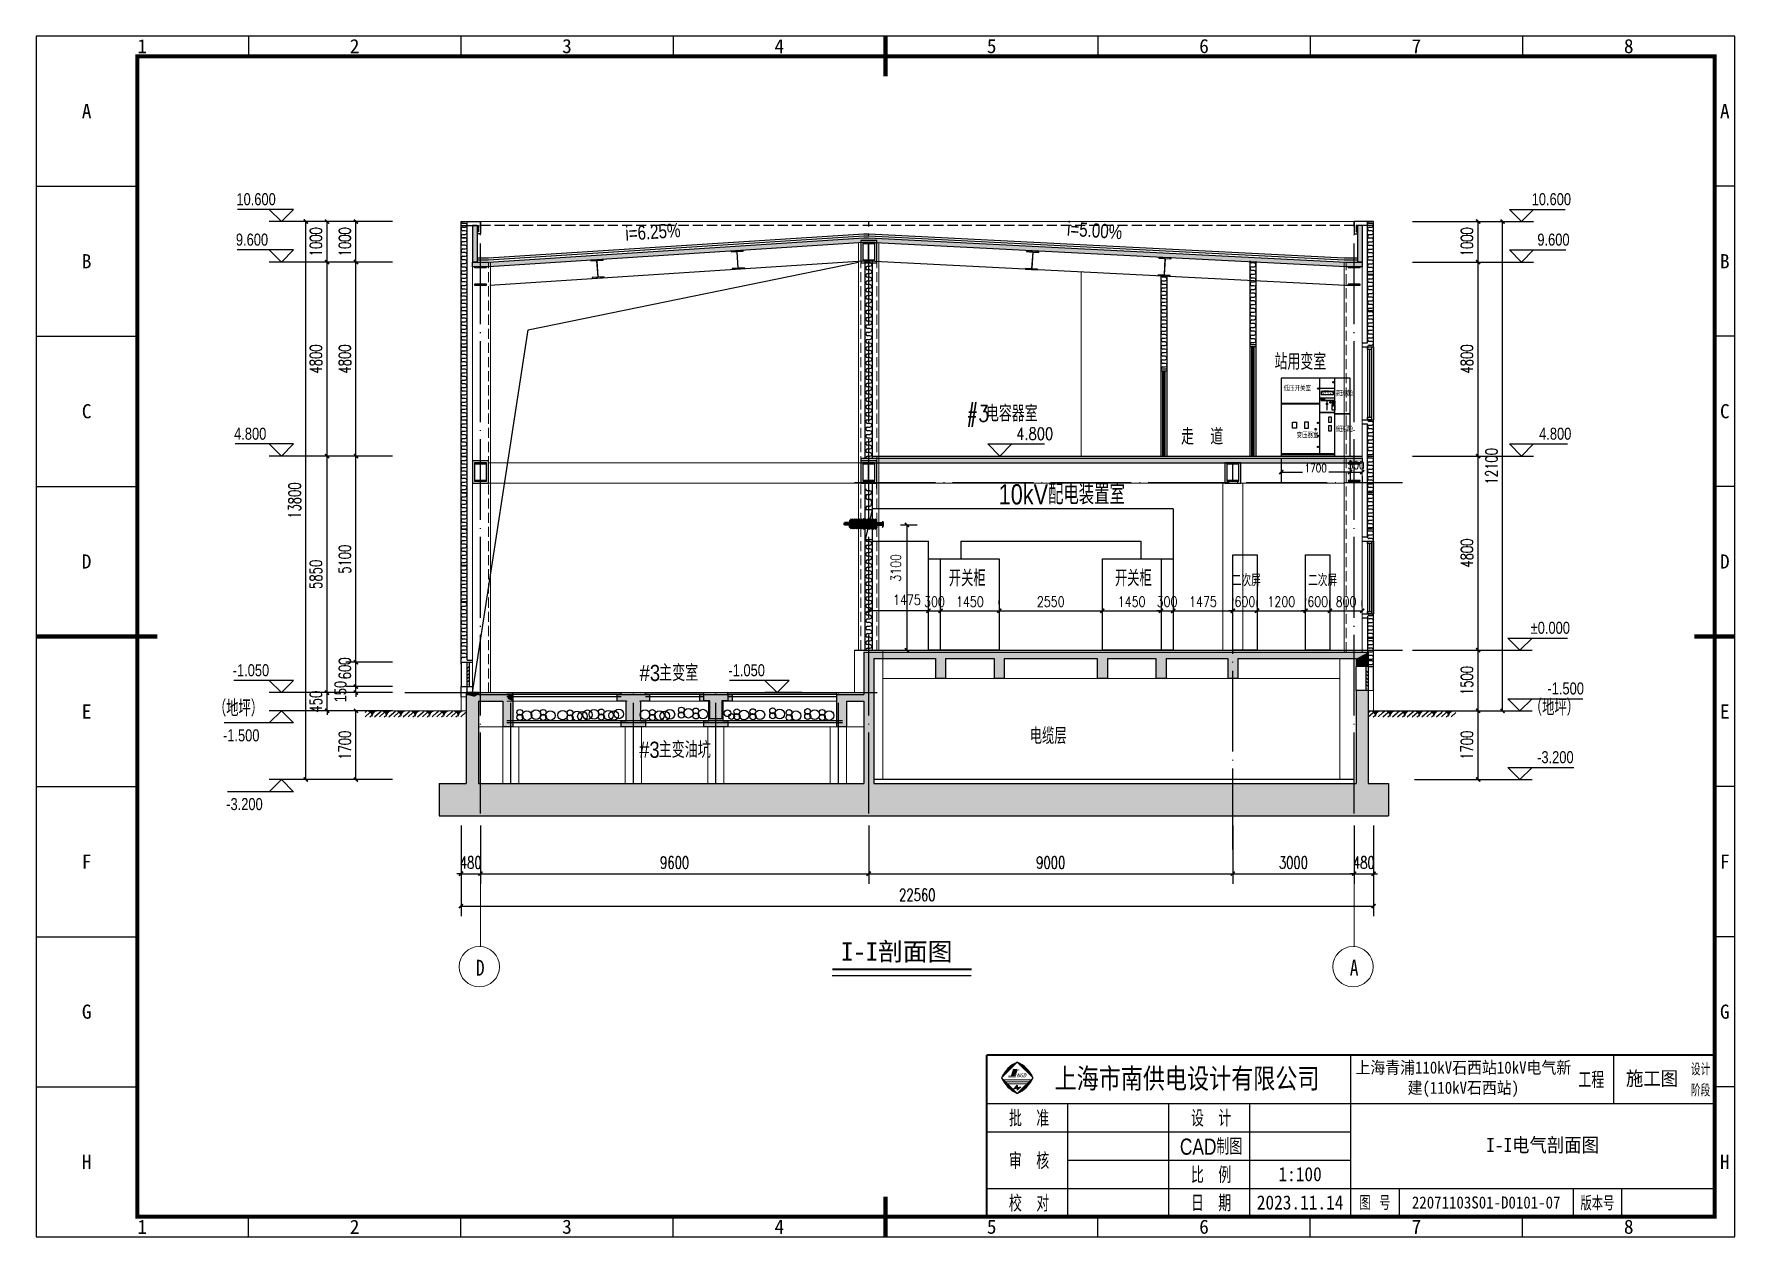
# Model space of a CAD drawing. Extents: x 3213259 to 3716512, y 332899 to 392399.
# Drawn here: x 3674412 to 3716512, y 362599 to 392399 of the extents above; entities that cross this region are included whole.
import ezdxf
from ezdxf.enums import TextEntityAlignment as Align

# ---------------------------------------------------------------- set-up
doc = ezdxf.new("R2010")
doc.units = 0
doc.header["$LTSCALE"] = 1000
doc.header["$MEASUREMENT"] = 0
for name, pattern in [('CENTERX2', [4, 2.5, -0.5, 0.5, -0.5]), ('DASH', [0.35, 0.25, -0.1]), ('DOTE', [2.42, 2, -0.2, 0.02, -0.2]), ('EB_DASH', [6, 3, -3]), ('EB_DASHDOT', [39, 30, -3, 3, -3]), ('PHANTOM2', [31.75, 15.875, -3.175, 3.175, -3.175, 3.175, -3.175])]:
    doc.linetypes.add(name, pattern=pattern)
for name, color, linetype, lineweight in [('1', 7, 'Continuous', 9), ('A-AXIS', 3, 'Continuous', 9), ('A-Dim-Text', 3, 'Continuous', 9), ('A-Line1', 11, 'Continuous', 9), ('A-Pub-Text', 7, 'Continuous', 9), ('A-Wall', 2, 'Continuous', 9), ('CAXA0', 7, 'Continuous', 70), ('CAXA1', 1, 'EB_DASHDOT', 25), ('JZ_SPACE', 7, 'Continuous', 0), ('S-GRID-IDEN', 7, 'Continuous', 18), ('中心线', 1, 'CENTERX2', 20)]:
    doc.layers.add(name, color=color, linetype=linetype, lineweight=lineweight)
for name, color, linetype in [('A-Column', 1, 'Continuous'), ('A-Columnh', 252, 'Continuous'), ('A-ColumnS', 230, 'Continuous'), ('A-Dim-Elev', 3, 'Continuous'), ('A-DOTE', 16, 'DOTE'), ('A-Hatch-分期', 251, 'Continuous'), ('A-Hatch-防火分区', 24, 'Continuous'), ('A-Line2', 134, 'Continuous'), ('A-Line3', 148, 'Continuous'), ('A-RF-line', 3, 'Continuous'), ('A-WallG', 2, 'Continuous'), ('A-Window', 151, 'Continuous'), ('A-Window-Fire', 230, 'Continuous'), ('A-管线沟坑', 171, 'Continuous'), ('A-金属构件', 115, 'Continuous'), ('AXIS', 3, 'Continuous'), ('CAXA2', 6, 'EB_DASH'), ('GoldTK', 7, 'Continuous'), ('JQFrame_DefaultLayer', 7, 'Continuous'), ('LAYER2', 2, 'Continuous'), ('PUB_DIM', 3, 'Continuous'), ('sun-电气设备', 6, 'Continuous'), ('tk', 7, 'Continuous'), ('tool_rou', 7, 'Continuous'), ('Z-Green-line', 3, 'PHANTOM2'), ('埋件', 6, 'Continuous')]:
    doc.layers.add(name, color=color, linetype=linetype)
doc.styles.add('_TCH_DIM_T3', font='SIMPLEX.shx', dxfattribs={"width": 0.705882, "bigfont": 'GBCBIG'})
doc.styles.add('DIM_FONT', font='COMPLEX8.SHX', dxfattribs={"width": 0.6, "bigfont": 'HZITXT.SHX'})
doc.styles.add('HZ', font='complex8.shx', dxfattribs={"width": 0.8, "bigfont": 'hztxt.shx'})
doc.styles.add('JQFrame_markText', font='txt')
doc.styles.add('JQFrame_sn_HZ', font='ssim', dxfattribs={"width": 0.8, "bigfont": 'hztxt'})
doc.styles.add('JQFrame_sn_TBZT', font='')
doc.styles.add('JQFrame_Standard', font='simhei.ttf')
doc.styles.add('JQFrame_宋体-0.9', font='simhei.ttf', dxfattribs={"width": 0.9})
doc.styles.add('sepd_yb2', font='sepd_gbe.shx', dxfattribs={"width": 0.8, "bigfont": 'sepd_gbc.shx'})
doc.styles.add('宋体', font='')
doc.styles.get('JQFrame_sn_TBZT').set_extended_font_data('SimSun')
doc.styles.get('宋体').set_extended_font_data('SimSun')
doc.dimstyles.new('_TCH_ARCH&&100', dxfattribs={"dimtxt": 297.5, "dimasz": 100, "dimexe": 250, "dimexo": 300, "dimgap": 126.25, "dimtad": 1, "dimdec": 0, "dimzin": 0, "dimdsep": 46, "dimtxsty": '_TCH_DIM_T3', "dimblk": 'ARCHTICK', "dimcen": 0.09, "dimclrt": 7, "dimazin": 2, "dimtfac": 1, "dimtdec": 0, "dimtix": 1, "dimtmove": 2, "dimatfit": 3, "dimfxl": 1, "dimtolj": 1, "dimtzin": 0, "dimarcsym": 0})
doc.dimstyles.new('DIMN', dxfattribs={"dimtxt": 300, "dimasz": 100, "dimexe": 250, "dimexo": 300, "dimgap": 100, "dimtad": 1, "dimdec": 0, "dimzin": 0, "dimdsep": 46, "dimtxsty": 'DIM_FONT', "dimblk": 'ARCHTICK', "dimcen": 0.09, "dimclrt": 7, "dimazin": 2, "dimtfac": 1, "dimtdec": 0, "dimtix": 1, "dimtmove": 2, "dimatfit": 3, "dimldrblk": 'ARCHTICK', "dimfxl": 1, "dimtolj": 1, "dimtzin": 0, "dimarcsym": 0})

msp = doc.modelspace()

# ---------------------------------------------------------------- texts
at = {"layer": '1', "color": 7, "style": '宋体'}
msp.add_text('I-I剖面图', height=450, dxfattribs=at).set_placement((3694359.434, 369482.839))
at = {"layer": 'A-Pub-Text'}
for s, height, style, width, p in [('10.600', 297.5, 'sepd_yb2', 0.8, (3679414.716, 388165.967)), ('10.600', 297.5, 'sepd_yb2', 0.8, (3711437.249, 388165.967)), ('9.600', 297.5, 'sepd_yb2', 0.8, (3679402.265, 387165.967)), ('9.600', 297.5, 'sepd_yb2', 0.8, (3711577.701, 387165.967)), ('站用变室', 400, 'HZ', 0.8, (3705078.42, 384096.438)), ('#3', 400, 'HZ', 0.8, (3697464.781, 382815.075)), ('电容器室', 400, 'HZ', 0.8, (3697944.781, 382815.075)), ('4.800', 297.5, 'sepd_yb2', 0.8, (3679357.923, 382365.967)), ('4.800', 297.5, 'HZ', 0.8, (3698691.394, 382365.967)), ('走', 400, 'HZ', 0.8, (3702768.81, 382242.61)), ('道', 400, 'HZ', 0.8, (3703491.645, 382242.61)), ('4.800', 297.5, 'sepd_yb2', 0.8, (3711622.042, 382365.967)), ('开关柜', 400, 'sepd_yb2', 0.8, (3697027.43, 378739.666)), ('开关柜', 400, 'sepd_yb2', 0.8, (3701133.426, 378739.666)), ('二次屏', 300, 'sepd_yb2', 0.8, (3704021.373, 378739.666)), ('二次屏', 300, 'sepd_yb2', 0.8, (3705909.558, 378739.666)), ('%%P0.000', 297.5, 'sepd_yb2', 0.8, (3711412.272, 377565.967)), ('-1.050', 297.5, 'sepd_yb2', 0.8, (3679322.716, 376515.967)), ('#3', 400, 'sepd_yb2', 0.85, (3689383.486, 376397.735)), ('主变室', 400, 'sepd_yb2', 0.85, (3689863.486, 376397.735)), ('-1.050', 297.5, 'sepd_yb2', 0.8, (3691578.863, 376515.967)), ('（地坪）', 400, 'sepd_yb2', 0.8, (3678858.813, 375524.528)), ('（地坪）', 400, 'sepd_yb2', 0.8, (3711390.624, 375544.626)), ('-1.500', 297.5, 'sepd_yb2', 0.8, (3711827.343, 376065.967)), ('-1.500', 297.5, 'sepd_yb2', 0.8, (3679082.84, 374905.967)), ('电缆层', 400, 'sepd_yb2', 0.8, (3699027.442, 374840.363)), ('#3', 400, 'sepd_yb2', 0.85, (3689372.466, 374498.435)), ('主变油坑', 400, 'sepd_yb2', 0.85, (3689852.466, 374498.435)), ('-3.200', 297.5, 'sepd_yb2', 0.8, (3711572.246, 374365.967)), ('-3.200', 297.5, 'sepd_yb2', 0.8, (3679162.742, 373205.967))]:
    msp.add_text(s, height=height, dxfattribs=dict(at, style=style, width=width)).set_placement(p)
at = {"layer": 'A-Pub-Text', "style": 'sepd_yb2', "width": 0.8}
for s, rotation, p in [('i=5.00%%%', 356.1153518, (3699941.159, 387415.124)), ('i=6.25%%%', 3.8846482, (3689042.308, 387287.216))]:
    msp.add_text(s, height=350, rotation=rotation, dxfattribs=at).set_placement(p)
at = {"layer": 'JZ_SPACE', "style": 'sepd_yb2', "width": 0.8}
msp.add_text('10kV配电装置室', height=500, rotation=360, dxfattribs=at).set_placement((3698261.553, 380765.54))
at = {"layer": 'LAYER2', "color": 0, "style": 'HZ', "width": 0.5}
for s, height, p in [('高压开关柜', 100, (3706223.394, 383469.826)), ('高压电缆仓', 125, (3706600.264, 383443.467)), ('低压电缆仓', 125, (3706600.264, 382562.467))]:
    msp.add_text(s, height=height, dxfattribs=at).set_placement(p)
at = {"layer": 'LAYER2', "color": 0, "insert": (3705306.299, 383696.867), "char_height": 125, "attachment_point": 1, "style": 'HZ', "bg_fill": 2}
msp.add_mtext('低压开关室', dxfattribs=at)
at = {"layer": 'S-GRID-IDEN', "lineweight": 15, "char_height": 393.18182, "width": 347.94292, "attachment_point": 8, "line_spacing_factor": 0.887216, "style": 'sepd_yb2'}
for s, insert in [('{\\fSimHei|b0|i0|c134|p49;D}', (3685443.222, 369109.97)), ('{\\fSimHei|b0|i0|c134|p49;A}', (3707048.142, 369109.718))]:
    msp.add_mtext(s, dxfattribs=dict(at, insert=insert))

# ---------------------------------------------------------------- blocks, each defined once
blk = doc.blocks.new('444')
at = {"layer": 'CAXA0', "color": 7, "linetype": 'Continuous', "lineweight": 35}
for p, q in [((-1400, 3084), (-1524, 3084)), ((-1524, 3074), (-1524, 3084)), ((-1524, 3074), (-1400, 3074)), ((-1400, 3064), (-1524, 3064)), ((-1524, 3054), (-1524, 3064)), ((-1400, 3054), (-1524, 3054)), ((-1524, 3044), (-1400, 3044)), ((-1524, 3034), (-1524, 3044)), ((-1400, 3034), (-1524, 3034)), ((-1409, 3102), (-1400, 3102)), ((-1409, 3084), (-1409, 3102)), ((-1409, 3064), (-1409, 3074)), ((-1409, 3044), (-1409, 3054)), ((-1409, 3024), (-1409, 3034)), ((-1409, 3024), (-1400, 3024)), ((-1400, 3059), (-1400, 3054)), ((-714, 3102), (-723, 3102)), ((-723, 3084), (-599, 3084)), ((-599, 3074), (-723, 3074)), ((-723, 3064), (-599, 3064)), ((-723, 3054), (-599, 3054)), ((-599, 3044), (-723, 3044)), ((-723, 3034), (-599, 3034)), ((-714, 3024), (-723, 3024)), ((-714, 3084), (-714, 3102)), ((-714, 3064), (-714, 3074)), ((-714, 3044), (-714, 3054)), ((-714, 3024), (-714, 3034)), ((-599, 3074), (-599, 3084)), ((-599, 3054), (-599, 3064)), ((-599, 3034), (-599, 3044))]:
    blk.add_line(p, q, dxfattribs=at)
at = {"layer": 'CAXA0', "color": 7, "linetype": 'EB_DASH', "lineweight": 25}
for p, q in [((-1508, 3084), (-1508, 3074)), ((-1508, 3034), (-1508, 3044)), ((-1490, 3084), (-1490, 3074)), ((-1490, 3034), (-1490, 3044)), ((-1458, 3084), (-1458, 3074)), ((-1458, 3034), (-1458, 3044)), ((-1440, 3084), (-1440, 3074)), ((-1440, 3034), (-1440, 3044)), ((-683, 3084), (-683, 3074)), ((-683, 3034), (-683, 3044)), ((-665, 3084), (-665, 3074)), ((-665, 3034), (-665, 3044)), ((-633, 3084), (-633, 3074)), ((-633, 3034), (-633, 3044)), ((-615, 3084), (-615, 3074)), ((-615, 3034), (-615, 3044))]:
    blk.add_line(p, q, dxfattribs=at)
at = {"layer": 'CAXA0', "color": 7, "linetype": 'Continuous', "lineweight": 25}
for p, q in [((-1377, 3147), (-1395, 3147)), ((-1361, 3174), (-1371, 3151)), ((-1361, 2945), (-1371, 2968)), ((-1347, 3147), (-1349, 3147)), ((-1347, 2972), (-1349, 2972)), ((-1331, 3174), (-1341, 3151)), ((-1331, 2945), (-1341, 2968)), ((-1317, 3147), (-1319, 3147)), ((-1317, 2972), (-1319, 2972)), ((-1301, 3174), (-1311, 3151)), ((-1301, 2945), (-1311, 2968)), ((-1287, 3147), (-1289, 3147)), ((-1287, 2972), (-1289, 2972)), ((-1271, 3174), (-1281, 3151)), ((-1271, 2945), (-1281, 2968)), ((-1257, 3147), (-1259, 3147)), ((-1257, 2972), (-1259, 2972)), ((-1241, 3174), (-1251, 3151)), ((-1241, 2945), (-1251, 2968)), ((-1227, 3147), (-1229, 3147)), ((-1227, 2972), (-1229, 2972)), ((-1211, 3174), (-1221, 3151)), ((-1211, 2945), (-1221, 2968)), ((-1197, 3147), (-1199, 3147)), ((-1197, 2972), (-1199, 2972)), ((-1181, 3174), (-1191, 3151)), ((-1181, 2945), (-1191, 2968)), ((-1167, 3147), (-1169, 3147)), ((-1167, 2972), (-1169, 2972)), ((-1151, 3174), (-1161, 3151)), ((-1151, 2945), (-1161, 2968)), ((-1137, 3147), (-1139, 3147)), ((-1137, 2972), (-1139, 2972)), ((-1121, 3174), (-1131, 3151)), ((-1121, 2945), (-1131, 2968)), ((-1107, 3147), (-1109, 3147)), ((-1107, 2972), (-1109, 2972)), ((-1091, 3174), (-1101, 3151)), ((-1091, 2945), (-1101, 2968)), ((-1052, 3147), (-1082, 3147)), ((-1052, 2972), (-1082, 2972)), ((-1052, 3190), (-1052, 3059)), ((-1052, 2929), (-1052, 3059)), ((-1040, 3190), (-1040, 3059)), ((-1014, 3177), (-1040, 3177)), ((-990, 3152), (-1040, 3152)), ((-1040, 2929), (-1040, 3059)), ((-990, 2967), (-1040, 2967)), ((-990, 3167), (-990, 3059)), ((-990, 2952), (-990, 3059)), ((-978, 3147), (-989, 3147)), ((-978, 2962), (-989, 2962)), ((-963, 3174), (-972, 3151)), ((-963, 2935), (-972, 2958)), ((-948, 3147), (-950, 3147)), ((-948, 2962), (-950, 2962)), ((-933, 3174), (-942, 3151)), ((-933, 2935), (-942, 2958)), ((-918, 3147), (-920, 3147)), ((-918, 2962), (-920, 2962)), ((-903, 3174), (-912, 3151)), ((-903, 2935), (-912, 2958)), ((-888, 3147), (-890, 3147)), ((-888, 2962), (-890, 2962)), ((-873, 3174), (-882, 3151)), ((-873, 2935), (-882, 2958)), ((-858, 3147), (-860, 3147)), ((-858, 2962), (-860, 2962)), ((-843, 3174), (-852, 3151)), ((-843, 2935), (-852, 2958)), ((-828, 3147), (-830, 3147)), ((-828, 2962), (-830, 2962)), ((-813, 3174), (-822, 3151)), ((-813, 2935), (-822, 2958)), ((-798, 3147), (-800, 3147)), ((-798, 2962), (-800, 2962)), ((-783, 3174), (-792, 3151)), ((-783, 2935), (-792, 2958)), ((-768, 3147), (-770, 3147)), ((-768, 2962), (-770, 2962)), ((-753, 3174), (-762, 3151)), ((-753, 2935), (-762, 2958)), ((-728, 3147), (-740, 3147)), ((-728, 2962), (-740, 2962)), ((-723, 3059), (-723, 3142)), ((-723, 3059), (-723, 2967)), ((-1014, 2942), (-1040, 2942))]:
    blk.add_line(p, q, dxfattribs=at)
for centre in [(-1030, 3164), (-1030, 2955), (-1006, 3164), (-1006, 2955)]:
    blk.add_circle(centre, 6, dxfattribs=at)
for centre, radius, start, end in [((-1395, 3142), 5, 90, 180), ((-1395, 2977), 5, 180, 270), ((-1379, 3157), 9.84, 281.4411, 325.9251), ((-1379, 2962), 9.84, 34.0749, 78.5589), ((-1358, 3173), 4, 90, 170), ((-1358, 3173), 4, 0, 90), ((-1349, 3152), 5, 180, 270), ((-1349, 2967), 5, 90, 180), ((-1349, 3157), 9.84, 281.4411, 325.9251), ((-1349, 2962), 9.84, 34.0749, 78.5589), ((-1328, 3173), 4, 90, 170), ((-1328, 3173), 4, 0, 90), ((-1319, 3152), 5, 180, 270), ((-1319, 2967), 5, 90, 180), ((-1319, 3157), 9.84, 281.4411, 325.9251), ((-1319, 2962), 9.84, 34.0749, 78.5589), ((-1298, 3173), 4, 90, 170), ((-1298, 3173), 4, 0, 90), ((-1289, 3152), 5, 180, 270), ((-1289, 2967), 5, 90, 180), ((-1289, 3157), 9.84, 281.4411, 325.9251), ((-1289, 2962), 9.84, 34.0749, 78.5589), ((-1268, 3173), 4, 90, 170), ((-1268, 3173), 4, 0, 90), ((-1259, 3152), 5, 180, 270), ((-1259, 2967), 5, 90, 180), ((-1259, 3157), 9.84, 281.4411, 325.9251), ((-1259, 2962), 9.84, 34.0749, 78.5589), ((-1238, 3173), 4, 90, 170), ((-1238, 3173), 4, 0, 90), ((-1229, 3152), 5, 180, 270), ((-1229, 2967), 5, 90, 180), ((-1229, 3157), 9.84, 281.4411, 325.9251), ((-1229, 2962), 9.84, 34.0749, 78.5589), ((-1208, 3173), 4, 90, 170), ((-1208, 3173), 4, 0, 90), ((-1199, 3152), 5, 180, 270), ((-1199, 2967), 5, 90, 180), ((-1199, 3157), 9.84, 281.4411, 325.9251), ((-1199, 2962), 9.84, 34.0749, 78.5589), ((-1178, 3173), 4, 90, 170), ((-1178, 3173), 4, 0, 90), ((-1169, 3152), 5, 180, 270), ((-1169, 2967), 5, 90, 180), ((-1169, 3157), 9.84, 281.4411, 325.9251), ((-1169, 2962), 9.84, 34.0749, 78.5589), ((-1148, 3173), 4, 90, 170), ((-1148, 3173), 4, 0, 90), ((-1139, 3152), 5, 180, 270), ((-1139, 2967), 5, 90, 180), ((-1139, 3157), 9.84, 281.4411, 325.9251), ((-1139, 2962), 9.84, 34.0749, 78.5589), ((-1118, 3173), 4, 90, 170), ((-1118, 3173), 4, 0, 90), ((-1109, 3152), 5, 180, 270), ((-1109, 2967), 5, 90, 180), ((-1109, 3157), 9.84, 281.4411, 325.9251), ((-1109, 2962), 9.84, 34.0749, 78.5589), ((-1088, 3173), 4, 90, 170), ((-1088, 3173), 4, 0, 90), ((-1000, 3167), 10, 0, 90), ((-1000, 2952), 10, 270, 0), ((-980, 3157), 9.84, 281.4411, 325.9251), ((-980, 2952), 9.84, 34.0749, 78.5589), ((-959, 3173), 4, 90, 170), ((-959, 3173), 4, 0, 90), ((-950, 3152), 5, 180, 270), ((-950, 2957), 5, 90, 180), ((-950, 3157), 9.84, 281.4411, 325.9251), ((-950, 2952), 9.84, 34.0749, 78.5589), ((-929, 3173), 4, 90, 170), ((-929, 3173), 4, 0, 90), ((-920, 3152), 5, 180, 270), ((-920, 2957), 5, 90, 180), ((-920, 3157), 9.84, 281.4411, 325.9251), ((-920, 2952), 9.84, 34.0749, 78.5589), ((-899, 3173), 4, 90, 170), ((-899, 3173), 4, 0, 90), ((-890, 3152), 5, 180, 270), ((-890, 2957), 5, 90, 180), ((-890, 3157), 9.84, 281.4411, 325.9251), ((-890, 2952), 9.84, 34.0749, 78.5589), ((-869, 3173), 4, 90, 170), ((-869, 3173), 4, 0, 90), ((-860, 3152), 5, 180, 270), ((-860, 2957), 5, 90, 180), ((-860, 3157), 9.84, 281.4411, 325.9251), ((-860, 2952), 9.84, 34.0749, 78.5589), ((-839, 3173), 4, 90, 170), ((-839, 3173), 4, 0, 90), ((-830, 3152), 5, 180, 270), ((-830, 2957), 5, 90, 180), ((-830, 3157), 9.84, 281.4411, 325.9251), ((-830, 2952), 9.84, 34.0749, 78.5589), ((-809, 3173), 4, 90, 170), ((-809, 3173), 4, 0, 90), ((-800, 3152), 5, 180, 270), ((-800, 2957), 5, 90, 180), ((-800, 3157), 9.84, 281.4411, 325.9251), ((-800, 2952), 9.84, 34.0749, 78.5589), ((-779, 3173), 4, 90, 170), ((-779, 3173), 4, 0, 90), ((-770, 3152), 5, 180, 270), ((-770, 2957), 5, 90, 180), ((-770, 3157), 9.84, 281.4411, 325.9251), ((-770, 2952), 9.84, 34.0749, 78.5589), ((-749, 3173), 4, 90, 170), ((-749, 3173), 4, 0, 90), ((-740, 3152), 5, 180, 270), ((-740, 2957), 5, 90, 180), ((-728, 3142), 5, 0, 90), ((-728, 2967), 5, 270, 0), ((-1358, 2946), 4, 190, 270), ((-1358, 2946), 4, 270, 0), ((-1328, 2946), 4, 190, 270), ((-1328, 2946), 4, 270, 0), ((-1298, 2946), 4, 190, 270), ((-1298, 2946), 4, 270, 0), ((-1268, 2946), 4, 190, 270), ((-1268, 2946), 4, 270, 0), ((-1238, 2946), 4, 190, 270), ((-1238, 2946), 4, 270, 0), ((-1208, 2946), 4, 190, 270), ((-1208, 2946), 4, 270, 0), ((-1178, 2946), 4, 190, 270), ((-1178, 2946), 4, 270, 0), ((-1148, 2946), 4, 190, 270), ((-1148, 2946), 4, 270, 0), ((-1118, 2946), 4, 190, 270), ((-1118, 2946), 4, 270, 0), ((-1088, 2946), 4, 190, 270), ((-1088, 2946), 4, 270, 0), ((-959, 2936), 4, 190, 270), ((-959, 2936), 4, 270, 0), ((-929, 2936), 4, 190, 270), ((-929, 2936), 4, 270, 0), ((-899, 2936), 4, 190, 270), ((-899, 2936), 4, 270, 0), ((-869, 2936), 4, 190, 270), ((-869, 2936), 4, 270, 0), ((-839, 2936), 4, 190, 270), ((-839, 2936), 4, 270, 0), ((-809, 2936), 4, 190, 270), ((-809, 2936), 4, 270, 0), ((-779, 2936), 4, 190, 270), ((-779, 2936), 4, 270, 0), ((-749, 2936), 4, 190, 270), ((-749, 2936), 4, 270, 0)]:
    blk.add_arc(centre, radius, start, end, dxfattribs=at)
at = {"layer": 'CAXA1', "color": 7, "linetype": 'EB_DASHDOT', "lineweight": 25}
for p, q in [((-1499, 3090), (-1499, 3028)), ((-1473, 3034), (-1497, 3034)), ((-1449, 3090), (-1449, 3028)), ((-1423, 3034), (-1447, 3034)), ((-700, 3034), (-676, 3034)), ((-674, 3090), (-674, 3028)), ((-650, 3034), (-626, 3034)), ((-624, 3090), (-624, 3028))]:
    blk.add_line(p, q, dxfattribs=at)
at = {"layer": 'CAXA2', "color": 7, "linetype": 'EB_DASH', "lineweight": 25}
for p, q in [((-1508, 3064), (-1508, 3054)), ((-1490, 3064), (-1490, 3054)), ((-1458, 3064), (-1458, 3054)), ((-1440, 3064), (-1440, 3054)), ((-683, 3064), (-683, 3054)), ((-665, 3064), (-665, 3054)), ((-633, 3064), (-633, 3054)), ((-615, 3064), (-615, 3054))]:
    blk.add_line(p, q, dxfattribs=at)
at = {"layer": 'tool_rou'}
for p, q in [((-1400, 3142), (-1400, 3059)), ((-1400, 2977), (-1400, 3059)), ((-1377, 2972), (-1395, 2972)), ((-1365, 3136), (-1365, 3059)), ((-1365, 2983), (-1365, 3059)), ((-1354, 3173), (-1354, 3059)), ((-1354, 2946), (-1354, 3059)), ((-1335, 3136), (-1335, 3059)), ((-1335, 2983), (-1335, 3059)), ((-1324, 3173), (-1324, 3059)), ((-1324, 2946), (-1324, 3059)), ((-1305, 3136), (-1305, 3059)), ((-1305, 2983), (-1305, 3059)), ((-1294, 3173), (-1294, 3059)), ((-1294, 2946), (-1294, 3059)), ((-1275, 3136), (-1275, 3059)), ((-1275, 2983), (-1275, 3059)), ((-1264, 3173), (-1264, 3059)), ((-1264, 2946), (-1264, 3059)), ((-1245, 3136), (-1245, 3059)), ((-1245, 2983), (-1245, 3059)), ((-1234, 3173), (-1234, 3059)), ((-1234, 2946), (-1234, 3059)), ((-1215, 3136), (-1215, 3059)), ((-1215, 2983), (-1215, 3059)), ((-1204, 3173), (-1204, 3059)), ((-1204, 2946), (-1204, 3059)), ((-1185, 3136), (-1185, 3059)), ((-1185, 2983), (-1185, 3059)), ((-1174, 3173), (-1174, 3059)), ((-1174, 2946), (-1174, 3059)), ((-1155, 3136), (-1155, 3059)), ((-1155, 2983), (-1155, 3059)), ((-1144, 3173), (-1144, 3059)), ((-1144, 2946), (-1144, 3059)), ((-1125, 3136), (-1125, 3059)), ((-1125, 2983), (-1125, 3059)), ((-1114, 3173), (-1114, 3059)), ((-1114, 2946), (-1114, 3059)), ((-1095, 3136), (-1095, 3059)), ((-1095, 2983), (-1095, 3059)), ((-1084, 3173), (-1084, 3059)), ((-1084, 2946), (-1084, 3059)), ((-1052, 3190), (-1040, 3190)), ((-1040, 3177), (-1014, 3177)), ((-1040, 3177), (-1000, 3177)), ((-967, 3136), (-967, 3059)), ((-967, 2983), (-967, 3059)), ((-955, 3173), (-955, 3059)), ((-955, 2936), (-955, 3059)), ((-937, 3136), (-937, 3059)), ((-937, 2983), (-937, 3059)), ((-925, 3173), (-925, 3059)), ((-925, 2936), (-925, 3059)), ((-907, 3136), (-907, 3059)), ((-907, 2983), (-907, 3059)), ((-895, 3173), (-895, 3059)), ((-895, 2936), (-895, 3059)), ((-877, 3136), (-877, 3059)), ((-877, 2983), (-877, 3059)), ((-865, 3173), (-865, 3059)), ((-865, 2936), (-865, 3059)), ((-847, 3136), (-847, 3059)), ((-847, 2983), (-847, 3059)), ((-835, 3173), (-835, 3059)), ((-835, 2936), (-835, 3059)), ((-817, 3136), (-817, 3059)), ((-817, 2983), (-817, 3059)), ((-805, 3173), (-805, 3059)), ((-805, 2936), (-805, 3059)), ((-787, 3136), (-787, 3059)), ((-787, 2983), (-787, 3059)), ((-775, 3173), (-775, 3059)), ((-775, 2936), (-775, 3059)), ((-757, 3136), (-757, 3059)), ((-757, 2983), (-757, 3059)), ((-745, 3173), (-745, 3059)), ((-745, 2936), (-745, 3059)), ((-1052, 2929), (-1040, 2929)), ((-1040, 2942), (-1014, 2942)), ((-1040, 2942), (-1000, 2942))]:
    blk.add_line(p, q, dxfattribs=at)
at = {"layer": '中心线', "ltscale": 0.1}
blk.add_line((-599, 3059), (-1524, 3059), dxfattribs=at)
at = {"layer": '中心线', "ltscale": 0.5}
for p, q in [((-1508, 3084), (-1489, 3084)), ((-1508, 3034), (-1489, 3034)), ((-1458, 3084), (-1439, 3084)), ((-1458, 3034), (-1439, 3034)), ((-665, 3084), (-684, 3084)), ((-665, 3034), (-684, 3034)), ((-664, 3084), (-683, 3084)), ((-664, 3034), (-683, 3034)), ((-615, 3084), (-634, 3084)), ((-615, 3034), (-634, 3034)), ((-614, 3084), (-633, 3084)), ((-614, 3034), (-633, 3034))]:
    blk.add_line(p, q, dxfattribs=at)
blk = doc.blocks.new('_ArchTick')
at = {"color": 0, "linetype": 'ByBlock', "const_width": 0.4}
blk.add_lwpolyline([(-0.5, -0.5), (0.5, 0.5)], dxfattribs=at)
blk = doc.blocks.new('*D366')
at = {"layer": 'AXIS', "color": 0, "lineweight": -2}
for p, q in [((3706948, 381861), (3706948, 381316)), ((3706948, 381566), (3707248, 381566)), ((3707248, 381461), (3707248, 381316))]:
    blk.add_line(p, q, dxfattribs=at)
at = {"layer": 'Defpoints', "color": 0}
for p in [(3706948, 382161), (3707248, 381761), (3707248, 381566)]:
    blk.add_point(p, dxfattribs=at)
at = {"layer": 'AXIS', "color": 0, "lineweight": -2, "xscale": 100, "yscale": 100, "zscale": 100, "rotation": 180}
blk.add_blockref('_ArchTick', (3706948, 381566), dxfattribs=at)
at = {"layer": 'AXIS', "color": 0, "lineweight": -2, "xscale": 100, "yscale": 100, "zscale": 100}
blk.add_blockref('_ArchTick', (3707248, 381566), dxfattribs=at)
at = {"layer": 'AXIS', "color": 7, "insert": (3707098, 381734), "char_height": 200, "attachment_point": 5, "style": 'HZ'}
blk.add_mtext('\\A1;300', dxfattribs=at)
blk = doc.blocks.new('*D365')
at = {"layer": 'AXIS', "color": 0, "lineweight": -2}
for p, q in [((3705248, 381896), (3705248, 381316)), ((3705248, 381566), (3705771, 381566)), ((3706948, 381566), (3706425, 381566)), ((3706948, 381596), (3706948, 381316))]:
    blk.add_line(p, q, dxfattribs=at)
at = {"layer": 'Defpoints', "color": 0}
for p in [(3705248, 382196), (3706948, 381896), (3706948, 381566)]:
    blk.add_point(p, dxfattribs=at)
at = {"layer": 'AXIS', "color": 0, "lineweight": -2, "xscale": 100, "yscale": 100, "zscale": 100, "rotation": 180}
blk.add_blockref('_ArchTick', (3705248, 381566), dxfattribs=at)
at = {"layer": 'AXIS', "color": 0, "lineweight": -2, "xscale": 100, "yscale": 100, "zscale": 100}
blk.add_blockref('_ArchTick', (3706948, 381566), dxfattribs=at)
at = {"layer": 'AXIS', "color": 7, "insert": (3706098, 381666), "char_height": 200, "attachment_point": 5, "style": 'HZ'}
blk.add_mtext('\\A1;1700', dxfattribs=at)
blk = doc.blocks.new('*D364')
at = {"layer": 'Defpoints', "color": 0}
for p in [(3706448, 378136), (3707248, 378136), (3707248, 377940)]:
    blk.add_point(p, dxfattribs=at)
at = {"layer": 'PUB_DIM', "color": 0, "lineweight": -2}
for p, q in [((3706448, 378436), (3706448, 378386)), ((3706448, 378136), (3707248, 378136)), ((3707248, 378240), (3707248, 378386))]:
    blk.add_line(p, q, dxfattribs=at)
at = {"layer": 'PUB_DIM', "color": 0, "lineweight": -2, "xscale": 100, "yscale": 100, "zscale": 100, "rotation": 180}
blk.add_blockref('_ArchTick', (3706448, 378136), dxfattribs=at)
at = {"layer": 'PUB_DIM', "color": 0, "lineweight": -2, "xscale": 100, "yscale": 100, "zscale": 100}
blk.add_blockref('_ArchTick', (3707248, 378136), dxfattribs=at)
at = {"layer": 'PUB_DIM', "color": 7, "insert": (3706848, 378361), "char_height": 250, "attachment_point": 5, "style": 'HZ'}
blk.add_mtext('\\A1;800', dxfattribs=at)
blk = doc.blocks.new('*D363')
at = {"layer": 'Defpoints', "color": 0}
for p in [(3705848, 378136), (3706448, 378136), (3706448, 377940)]:
    blk.add_point(p, dxfattribs=at)
at = {"layer": 'PUB_DIM', "color": 0, "lineweight": -2}
for p, q in [((3705848, 378136), (3705748, 378136)), ((3705848, 378436), (3705848, 378386)), ((3705848, 378136), (3706448, 378136)), ((3706448, 378240), (3706448, 378386)), ((3706448, 378136), (3706548, 378136))]:
    blk.add_line(p, q, dxfattribs=at)
at = {"layer": 'PUB_DIM', "color": 0, "lineweight": -2, "xscale": 100, "yscale": 100, "zscale": 100}
blk.add_blockref('_ArchTick', (3705848, 378136), dxfattribs=at)
at = {"layer": 'PUB_DIM', "color": 0, "lineweight": -2, "xscale": 100, "yscale": 100, "zscale": 100, "rotation": 180}
blk.add_blockref('_ArchTick', (3706448, 378136), dxfattribs=at)
at = {"layer": 'PUB_DIM', "color": 7, "insert": (3706148, 378361), "char_height": 250, "attachment_point": 5, "style": 'HZ'}
blk.add_mtext('\\A1;600', dxfattribs=at)
blk = doc.blocks.new('*D362')
at = {"layer": 'Defpoints', "color": 0}
for p in [(3704648, 378136), (3705848, 378136), (3705848, 377940)]:
    blk.add_point(p, dxfattribs=at)
at = {"layer": 'PUB_DIM', "color": 0, "lineweight": -2}
for p, q in [((3704648, 378436), (3704648, 378386)), ((3704648, 378136), (3705848, 378136)), ((3705848, 378240), (3705848, 378386))]:
    blk.add_line(p, q, dxfattribs=at)
at = {"layer": 'PUB_DIM', "color": 0, "lineweight": -2, "xscale": 100, "yscale": 100, "zscale": 100, "rotation": 180}
blk.add_blockref('_ArchTick', (3704648, 378136), dxfattribs=at)
at = {"layer": 'PUB_DIM', "color": 0, "lineweight": -2, "xscale": 100, "yscale": 100, "zscale": 100}
blk.add_blockref('_ArchTick', (3705848, 378136), dxfattribs=at)
at = {"layer": 'PUB_DIM', "color": 7, "insert": (3705248, 378361), "char_height": 250, "attachment_point": 5, "style": 'HZ'}
blk.add_mtext('\\A1;1200', dxfattribs=at)
blk = doc.blocks.new('*D361')
at = {"layer": 'Defpoints', "color": 0}
for p in [(3704048, 378136), (3704648, 378136), (3704648, 377940)]:
    blk.add_point(p, dxfattribs=at)
at = {"layer": 'PUB_DIM', "color": 0, "lineweight": -2}
for p, q in [((3704048, 378136), (3703948, 378136)), ((3704048, 378436), (3704048, 378386)), ((3704048, 378136), (3704648, 378136)), ((3704648, 378240), (3704648, 378386)), ((3704648, 378136), (3704748, 378136))]:
    blk.add_line(p, q, dxfattribs=at)
at = {"layer": 'PUB_DIM', "color": 0, "lineweight": -2, "xscale": 100, "yscale": 100, "zscale": 100}
blk.add_blockref('_ArchTick', (3704048, 378136), dxfattribs=at)
at = {"layer": 'PUB_DIM', "color": 0, "lineweight": -2, "xscale": 100, "yscale": 100, "zscale": 100, "rotation": 180}
blk.add_blockref('_ArchTick', (3704648, 378136), dxfattribs=at)
at = {"layer": 'PUB_DIM', "color": 7, "insert": (3704348, 378361), "char_height": 250, "attachment_point": 5, "style": 'HZ'}
blk.add_mtext('\\A1;600', dxfattribs=at)
blk = doc.blocks.new('*D360')
at = {"layer": 'Defpoints', "color": 0}
for p in [(3696523, 378087), (3696823, 378136), (3696823, 378136)]:
    blk.add_point(p, dxfattribs=at)
at = {"layer": 'PUB_DIM', "color": 0, "lineweight": -2}
for p, q in [((3696523, 378136), (3696423, 378136)), ((3696523, 378387), (3696523, 378386)), ((3696523, 378136), (3696823, 378136)), ((3696823, 378436), (3696823, 378386)), ((3696823, 378136), (3696923, 378136))]:
    blk.add_line(p, q, dxfattribs=at)
at = {"layer": 'PUB_DIM', "color": 0, "lineweight": -2, "xscale": 100, "yscale": 100, "zscale": 100}
blk.add_blockref('_ArchTick', (3696523, 378136), dxfattribs=at)
at = {"layer": 'PUB_DIM', "color": 0, "lineweight": -2, "xscale": 100, "yscale": 100, "zscale": 100, "rotation": 180}
blk.add_blockref('_ArchTick', (3696823, 378136), dxfattribs=at)
at = {"layer": 'PUB_DIM', "color": 7, "insert": (3696673, 378361), "char_height": 250, "attachment_point": 5, "style": 'HZ'}
blk.add_mtext('\\A1;300', dxfattribs=at)
blk = doc.blocks.new('*D359')
at = {"layer": 'Defpoints', "color": 0}
for p in [(3702273, 378087), (3702573, 378136), (3702573, 378136)]:
    blk.add_point(p, dxfattribs=at)
at = {"layer": 'PUB_DIM', "color": 0, "lineweight": -2}
for p, q in [((3702273, 378136), (3702173, 378136)), ((3702273, 378387), (3702273, 378386)), ((3702273, 378136), (3702573, 378136)), ((3702573, 378436), (3702573, 378386)), ((3702573, 378136), (3702673, 378136))]:
    blk.add_line(p, q, dxfattribs=at)
at = {"layer": 'PUB_DIM', "color": 0, "lineweight": -2, "xscale": 100, "yscale": 100, "zscale": 100}
blk.add_blockref('_ArchTick', (3702273, 378136), dxfattribs=at)
at = {"layer": 'PUB_DIM', "color": 0, "lineweight": -2, "xscale": 100, "yscale": 100, "zscale": 100, "rotation": 180}
blk.add_blockref('_ArchTick', (3702573, 378136), dxfattribs=at)
at = {"layer": 'PUB_DIM', "color": 7, "insert": (3702423, 378361), "char_height": 250, "attachment_point": 5, "style": 'HZ'}
blk.add_mtext('\\A1;300', dxfattribs=at)
blk = doc.blocks.new('$LinePat$保温层')
at = {"color": 0}
for p, q in [((24, -24), (24, -56)), ((72, -56), (72, -24))]:
    blk.add_line(p, q, dxfattribs=at)
for centre, start, end in [((96, -24), 90, 180), ((0, -24), 0, 90), ((48, -56), 180, 0)]:
    blk.add_arc(centre, 24, start, end, dxfattribs=at)
blk = doc.blocks.new('*D374')
at = {"layer": 'Defpoints', "color": 0}
for p in [(3695048, 378136), (3695048, 378000), (3696523, 377750)]:
    blk.add_point(p, dxfattribs=at)
at = {"layer": 'PUB_DIM', "color": 0, "lineweight": -2}
for p, q in [((3695048, 378300), (3695048, 378386)), ((3696523, 378136), (3695048, 378136)), ((3696523, 378050), (3696523, 378386))]:
    blk.add_line(p, q, dxfattribs=at)
at = {"layer": 'PUB_DIM', "color": 0, "lineweight": -2, "xscale": 100, "yscale": 100, "zscale": 100, "rotation": 180}
blk.add_blockref('_ArchTick', (3695048, 378136), dxfattribs=at)
at = {"layer": 'PUB_DIM', "color": 0, "lineweight": -2, "xscale": 100, "yscale": 100, "zscale": 100}
blk.add_blockref('_ArchTick', (3696523, 378136), dxfattribs=at)
at = {"layer": 'PUB_DIM', "color": 7, "insert": (3695992, 378406), "char_height": 250, "attachment_point": 5, "style": 'HZ'}
blk.add_mtext('\\A1;1475', dxfattribs=at)
blk = doc.blocks.new('*D373')
at = {"layer": 'Defpoints', "color": 0}
for p in [(3702573, 378136), (3704048, 378136), (3704048, 377940)]:
    blk.add_point(p, dxfattribs=at)
at = {"layer": 'PUB_DIM', "color": 0, "lineweight": -2}
for p, q in [((3702573, 378436), (3702573, 378386)), ((3702573, 378136), (3704048, 378136)), ((3704048, 378240), (3704048, 378386))]:
    blk.add_line(p, q, dxfattribs=at)
at = {"layer": 'PUB_DIM', "color": 0, "lineweight": -2, "xscale": 100, "yscale": 100, "zscale": 100, "rotation": 180}
blk.add_blockref('_ArchTick', (3702573, 378136), dxfattribs=at)
at = {"layer": 'PUB_DIM', "color": 0, "lineweight": -2, "xscale": 100, "yscale": 100, "zscale": 100}
blk.add_blockref('_ArchTick', (3704048, 378136), dxfattribs=at)
at = {"layer": 'PUB_DIM', "color": 7, "insert": (3703311, 378361), "char_height": 250, "attachment_point": 5, "style": 'HZ'}
blk.add_mtext('\\A1;1475', dxfattribs=at)
blk = doc.blocks.new('*D372')
at = {"layer": 'Defpoints', "color": 0}
for p in [(3700823, 378062), (3702273, 378136), (3702273, 378136)]:
    blk.add_point(p, dxfattribs=at)
at = {"layer": 'PUB_DIM', "color": 0, "lineweight": -2}
for p, q in [((3700823, 378362), (3700823, 378386)), ((3700823, 378136), (3702273, 378136)), ((3702273, 378436), (3702273, 378386))]:
    blk.add_line(p, q, dxfattribs=at)
at = {"layer": 'PUB_DIM', "color": 0, "lineweight": -2, "xscale": 100, "yscale": 100, "zscale": 100, "rotation": 180}
blk.add_blockref('_ArchTick', (3700823, 378136), dxfattribs=at)
at = {"layer": 'PUB_DIM', "color": 0, "lineweight": -2, "xscale": 100, "yscale": 100, "zscale": 100}
blk.add_blockref('_ArchTick', (3702273, 378136), dxfattribs=at)
at = {"layer": 'PUB_DIM', "color": 7, "insert": (3701548, 378361), "char_height": 250, "attachment_point": 5, "style": 'HZ'}
blk.add_mtext('\\A1;1450', dxfattribs=at)
blk = doc.blocks.new('*D371')
at = {"layer": 'Defpoints', "color": 0}
for p in [(3700823, 378136), (3700823, 378062), (3698273, 378000)]:
    blk.add_point(p, dxfattribs=at)
at = {"layer": 'PUB_DIM', "color": 0, "lineweight": -2}
for p, q in [((3698273, 378300), (3698273, 378386)), ((3698273, 378136), (3700823, 378136)), ((3700823, 378362), (3700823, 378386))]:
    blk.add_line(p, q, dxfattribs=at)
at = {"layer": 'PUB_DIM', "color": 0, "lineweight": -2, "xscale": 100, "yscale": 100, "zscale": 100, "rotation": 180}
blk.add_blockref('_ArchTick', (3698273, 378136), dxfattribs=at)
at = {"layer": 'PUB_DIM', "color": 0, "lineweight": -2, "xscale": 100, "yscale": 100, "zscale": 100}
blk.add_blockref('_ArchTick', (3700823, 378136), dxfattribs=at)
at = {"layer": 'PUB_DIM', "color": 7, "insert": (3699548, 378361), "char_height": 250, "attachment_point": 5, "style": 'HZ'}
blk.add_mtext('\\A1;2550', dxfattribs=at)
blk = doc.blocks.new('*D370')
at = {"layer": 'Defpoints', "color": 0}
for p in [(3698273, 378136), (3696823, 378000), (3698273, 378000)]:
    blk.add_point(p, dxfattribs=at)
at = {"layer": 'PUB_DIM', "color": 0, "lineweight": -2}
for p, q in [((3696823, 378300), (3696823, 378386)), ((3696823, 378136), (3698273, 378136)), ((3698273, 378300), (3698273, 378386))]:
    blk.add_line(p, q, dxfattribs=at)
at = {"layer": 'PUB_DIM', "color": 0, "lineweight": -2, "xscale": 100, "yscale": 100, "zscale": 100, "rotation": 180}
blk.add_blockref('_ArchTick', (3696823, 378136), dxfattribs=at)
at = {"layer": 'PUB_DIM', "color": 0, "lineweight": -2, "xscale": 100, "yscale": 100, "zscale": 100}
blk.add_blockref('_ArchTick', (3698273, 378136), dxfattribs=at)
at = {"layer": 'PUB_DIM', "color": 7, "insert": (3697548, 378361), "char_height": 250, "attachment_point": 5, "style": 'HZ'}
blk.add_mtext('\\A1;1450', dxfattribs=at)
blk = doc.blocks.new('*D369')
at = {"layer": 'Defpoints', "color": 0}
for p in [(3695534, 380261), (3695813, 377161), (3695992, 377161)]:
    blk.add_point(p, dxfattribs=at)
at = {"layer": 'PUB_DIM', "color": 0, "lineweight": -2}
for p, q in [((3695834, 380261), (3696242, 380261)), ((3695992, 380261), (3695992, 377161)), ((3696113, 377161), (3696242, 377161))]:
    blk.add_line(p, q, dxfattribs=at)
at = {"layer": 'PUB_DIM', "color": 0, "lineweight": -2, "xscale": 100, "yscale": 100, "zscale": 100}
for p, rotation in [((3695992, 380261), 90), ((3695992, 377161), 270)]:
    blk.add_blockref('_ArchTick', p, dxfattribs=dict(at, rotation=rotation))
at = {"layer": 'PUB_DIM', "color": 7, "insert": (3695717, 379197), "char_height": 250, "attachment_point": 5, "rotation": 90, "style": 'HZ'}
blk.add_mtext('\\A1;3100', dxfattribs=at)
blk = doc.blocks.new('JQStandardFrame-{9BB7D4F7402448CB9BDD4F47EDFBDDC5}')
at = {"layer": 'GoldTK'}
for points in [[(238.69, 39.36, -0.181818), (242.58, 43.25)], [(242.58, 43.25), (246.47, 39.36, 0.181818)], [(242.58, 35.47), (238.69, 39.36, 0.181818)], [(241.93, 39.81), (242.38, 41.5), (241.63, 41.5), (241.18, 39.81)], [(246.47, 39.36), (242.58, 35.47, 0.181818)], [(242.58, 37.51), (241.69, 36.63), (242.58, 36.89)], [(242.58, 36.26), (243.46, 37.15), (242.58, 36.89)]]:
    blk.add_hatch(color=3, dxfattribs=at).paths.add_polyline_path(points)
at = {"layer": 'GoldTK', "color": 3}
for p, q in [((242.58, 43.25), (238.69, 39.36)), ((246.47, 39.36), (242.58, 43.25)), ((325, 45), (325, 5)), ((325, 45), (325, 5)), ((390, 45), (390, 33)), ((415, 45), (415, 5)), ((238.69, 39.36), (242.58, 35.47)), ((241.63, 41.5), (241.18, 39.81)), ((242.38, 41.5), (241.93, 39.81)), ((242.58, 35.47), (246.47, 39.36)), ((241.69, 36.63), (242.58, 37.51)), ((241.69, 36.63), (243.46, 37.15)), ((242.58, 37.51), (242.58, 36.26)), ((242.58, 36.26), (243.46, 37.15)), ((235, 33), (415, 33)), ((255, 33), (255, 5)), ((255, 33), (255, 5)), ((280, 33), (280, 5)), ((280, 33), (280, 5)), ((300, 33), (300, 5)), ((300, 33), (300, 5)), ((235, 26), (325, 26)), ((235, 26), (325, 26)), ((255, 19), (325, 19)), ((255, 19), (325, 19)), ((235, 12), (415, 12)), ((337, 12), (337, 5)), ((380, 12), (380, 5)), ((392, 12), (392, 5)), ((415, 5), (235, 5))]:
    blk.add_line(p, q, dxfattribs=at)
for points, const_width in [([(235, 45), (415, 45)], 0.5), ([(235, 45), (235, 5)], 0.5), ([(415, 45), (415, 5)], 0.5), ([(239.19, 38.86), (245.97, 38.86)], 0.2), ([(239.69, 38.36), (245.47, 38.36)], 0.2), ([(240.19, 37.86), (244.97, 37.86)], 0.2), ([(242.58, 41.25), (242.12, 39.56), (240.37, 39.56)], 0.1), ([(241.93, 39.81), (240.37, 39.81)], 0.1), ([(241.63, 41.5), (243.08, 41.5)], 0.1), ([(242.58, 41.25), (243.08, 41.25)], 0.1), ([(235, 5), (415, 5)], 1)]:
    blk.add_lwpolyline(points, dxfattribs=dict(at, const_width=const_width))
for centre, start, end in [((245.8, 36.14), 114.3903, 155.6097), ((239.35, 36.14), 24.3903, 65.6097), ((245.8, 42.59), 204.3903, 245.6097), ((239.35, 42.59), 294.3903, 335.6097)]:
    blk.add_arc(centre, 7.81, start, end, dxfattribs=at)
at = {"layer": 'JQFrame_DefaultLayer', "color": 3}
blk.add_lwpolyline([(0, 0), (420, 0), (420, 297), (0, 297)], close=True, dxfattribs=at)
for points in [[(52.5, 297), (52.5, 292)], [(105, 297), (105, 292)], [(157.5, 297), (157.5, 292)], [(210, 297), (210, 292)], [(262.5, 297), (262.5, 292)], [(315, 297), (315, 292)], [(367.5, 297), (367.5, 292)], [(0, 259.88), (25, 259.88)], [(420, 259.88), (415, 259.88)], [(0, 222.75), (25, 222.75)], [(420, 222.75), (415, 222.75)], [(0, 185.62), (25, 185.62)], [(420, 185.62), (415, 185.62)], [(0, 148.5), (25, 148.5)], [(420, 148.5), (415, 148.5)], [(0, 111.38), (25, 111.38)], [(420, 111.38), (415, 111.38)], [(0, 74.25), (25, 74.25)], [(420, 74.25), (415, 74.25)], [(0, 37.12), (25, 37.12)], [(420, 37.12), (415, 37.12)], [(52.5, 0), (52.5, 5)], [(105, 0), (105, 5)], [(157.5, 0), (157.5, 5)], [(210, 0), (210, 5)], [(262.5, 0), (262.5, 5)], [(315, 0), (315, 5)], [(367.5, 0), (367.5, 5)]]:
    blk.add_lwpolyline(points, dxfattribs=at)
at = {"layer": 'JQFrame_DefaultLayer', "color": 3, "const_width": 1}
for points in [[(210, 297), (210, 287)], [(0, 148.5), (30, 148.5)], [(420, 148.5), (410, 148.5)], [(210, 0), (210, 10)]]:
    blk.add_lwpolyline(points, dxfattribs=at)
blk.add_lwpolyline([(25, 5), (415, 5), (415, 292), (25, 292)], close=True, dxfattribs=at)
at = {"layer": 'GoldTK', "color": 3, "width": 0.8}
for s, height, style, p in [('上海市南供电设计有限公司', 5, 'JQFrame_sn_TBZT', (284.54, 39.31)), ('设计', 3, 'JQFrame_sn_HZ', (411.5, 41.6)), ('工程', 4, 'JQFrame_sn_HZ', (384.5, 39)), ('阶段', 3, 'JQFrame_sn_HZ', (411.5, 36.4)), ('批   准', 4, 'JQFrame_sn_HZ', (245.5, 29.5)), ('设   计', 4, 'JQFrame_sn_HZ', (290.5, 29.5)), ('审   核', 4, 'JQFrame_sn_HZ', (245.5, 19)), ('CAD制图', 4, 'JQFrame_sn_HZ', (290.5, 22.5)), ('比   例', 4, 'JQFrame_sn_HZ', (290.5, 15.5)), ('校   对', 4, 'JQFrame_sn_HZ', (245.5, 8.5)), ('日   期', 4, 'JQFrame_sn_HZ', (290.5, 8.5)), ('图  号', 3.5, 'JQFrame_sn_HZ', (331, 8.5)), ('版本号', 3.5, 'JQFrame_sn_HZ', (386, 8.5))]:
    blk.add_text(s, height=height, dxfattribs=dict(at, style=style)).set_placement(p, align=Align.MIDDLE)
at = {"layer": 'GoldTK', "color": 3, "style": 'JQFrame_Standard', "oblique": 15}
blk.add_text('NGD', height=1, dxfattribs=at).set_placement((242.41, 39.46))
at = {"layer": 'GoldTK', "attachment_point": 5, "style": 'JQFrame_宋体-0.9'}
for s, insert, char_height, width in [('上海青浦110kV石西站10kV电气新建(110kV石西站)', (352.86, 39), 3, 55.726), ('施工图', (399.5, 39), 3.5, 18.9986), ('I-I电气剖面图', (372.43, 22.56), 3.5, 55.726), ('1:100', (312.5, 15.5), 3.5, 25), ('2023.11.14', (312.5, 8.5), 3.5, 25), ('22071103S01-D0101-07', (358.5, 8.5), 3, 43)]:
    blk.add_mtext(s, dxfattribs=dict(at, insert=insert, char_height=char_height, width=width))
at = {"layer": 'JQFrame_DefaultLayer', "color": 3, "char_height": 3.5, "attachment_point": 5, "style": 'JQFrame_markText'}
for s, insert in [('1', (26.25, 294.5)), ('2', (78.75, 294.5)), ('3', (131.25, 294.5)), ('4', (183.75, 294.5)), ('5', (236.25, 294.5)), ('6', (288.75, 294.5)), ('7', (341.25, 294.5)), ('8', (393.75, 294.5)), ('A', (12.5, 278.44)), ('A', (417.5, 278.44)), ('B', (12.5, 241.31)), ('B', (417.5, 241.31)), ('C', (12.5, 204.19)), ('C', (417.5, 204.19)), ('D', (12.5, 167.06)), ('D', (417.5, 167.06)), ('E', (12.5, 129.94)), ('E', (417.5, 129.94)), ('F', (12.5, 92.81)), ('F', (417.5, 92.81)), ('G', (12.5, 55.69)), ('G', (417.5, 55.69)), ('H', (12.5, 18.56)), ('H', (417.5, 18.56)), ('2', (78.75, 2.5)), ('3', (131.25, 2.5)), ('6', (288.75, 2.5)), ('8', (393.75, 2.5)), ('1', (26.25, 2.5)), ('4', (183.75, 2.5)), ('5', (236.25, 2.5)), ('7', (341.25, 2.5))]:
    blk.add_mtext(s, dxfattribs=dict(at, insert=insert))
blk = doc.blocks.new('*D368')
at = {"layer": 'AXIS', "color": 0, "lineweight": -2}
for p, q in [((3682749, 387761), (3680880, 387761)), ((3681130, 373961), (3681130, 387761)), ((3682749, 373961), (3680880, 373961))]:
    blk.add_line(p, q, dxfattribs=at)
at = {"layer": 'Defpoints', "color": 0}
for p in [(3681130, 387761), (3683049, 387761), (3683049, 373961)]:
    blk.add_point(p, dxfattribs=at)
at = {"layer": 'AXIS', "color": 0, "lineweight": -2, "xscale": 100, "yscale": 100, "zscale": 100}
for p, rotation in [((3681130, 387761), 90), ((3681130, 373961), 270)]:
    blk.add_blockref('_ArchTick', p, dxfattribs=dict(at, rotation=rotation))
at = {"layer": 'AXIS', "color": 7, "insert": (3680855, 380861), "char_height": 297.5, "attachment_point": 5, "rotation": 90, "style": '_TCH_DIM_T3'}
blk.add_mtext('\\A1;13800', dxfattribs=at)
blk = doc.blocks.new('*D367')
at = {"layer": 'AXIS', "color": 0, "lineweight": -2}
for p, q in [((3709100, 387761), (3710969, 387761)), ((3710719, 375661), (3710719, 387761)), ((3709100, 375661), (3710969, 375661))]:
    blk.add_line(p, q, dxfattribs=at)
at = {"layer": 'Defpoints', "color": 0}
for p in [(3708800, 387761), (3710719, 387761), (3708800, 375661)]:
    blk.add_point(p, dxfattribs=at)
at = {"layer": 'AXIS', "color": 0, "lineweight": -2, "xscale": 100, "yscale": 100, "zscale": 100}
for p, rotation in [((3710719, 387761), 90), ((3710719, 375661), 270)]:
    blk.add_blockref('_ArchTick', p, dxfattribs=dict(at, rotation=rotation))
at = {"layer": 'AXIS', "color": 7, "insert": (3710444, 381711), "char_height": 297.5, "attachment_point": 5, "rotation": 90, "style": '_TCH_DIM_T3'}
blk.add_mtext('\\A1;12100', dxfattribs=at)
blk = doc.blocks.new('轴网 - M_轴线标头 - 圆-208176--3_200m层平面图')
at = {"layer": 'S-GRID-IDEN'}
blk.add_circle((0, 0), 5, dxfattribs=at)
blk = doc.blocks.new('$LinePat$自然土壤')
at = {"color": 0}
for p, q in [((0, -90), (71, -19)), ((0, -300), (211, -89)), ((210, -300), (286, -224)), ((420, -300), (630, -90))]:
    blk.add_line(p, q, dxfattribs=at)
for points in [[(0, 0), (630, 0), (168, -45), (462, -45)], [(168, -45), (462, -45), (252, -132), (378, -132)], [(252, -132), (378, -132), (315, -300)]]:
    blk.add_solid(points, dxfattribs=at)
blk = doc.blocks.new('*D403')
at = {"layer": 'AXIS', "color": 0, "lineweight": -2}
for p, q in [((3684968, 372822), (3684968, 370582)), ((3707528, 372822), (3707528, 370582)), ((3684968, 370832), (3707528, 370832))]:
    blk.add_line(p, q, dxfattribs=at)
at = {"layer": 'Defpoints', "color": 0}
for p in [(3684968, 373122), (3707528, 373122), (3707528, 370832)]:
    blk.add_point(p, dxfattribs=at)
at = {"layer": 'AXIS', "color": 0, "lineweight": -2, "xscale": 100, "yscale": 100, "zscale": 100, "rotation": 180}
blk.add_blockref('_ArchTick', (3684968, 370832), dxfattribs=at)
at = {"layer": 'AXIS', "color": 0, "lineweight": -2, "xscale": 100, "yscale": 100, "zscale": 100}
blk.add_blockref('_ArchTick', (3707528, 370832), dxfattribs=at)
at = {"layer": 'AXIS', "color": 7, "insert": (3696248, 371107), "char_height": 297.5, "attachment_point": 5, "style": '_TCH_DIM_T3'}
blk.add_mtext('\\A1;22560', dxfattribs=at)
blk = doc.blocks.new('*D402')
at = {"layer": 'AXIS', "color": 0, "lineweight": -2}
for p, q in [((3684968, 372822), (3684968, 371382)), ((3685448, 372822), (3685448, 371382)), ((3684968, 371632), (3684868, 371632)), ((3684968, 371632), (3685448, 371632)), ((3685448, 371632), (3685548, 371632))]:
    blk.add_line(p, q, dxfattribs=at)
at = {"layer": 'Defpoints', "color": 0}
for p in [(3684968, 373122), (3685448, 373122), (3685448, 371632)]:
    blk.add_point(p, dxfattribs=at)
at = {"layer": 'AXIS', "color": 0, "lineweight": -2, "xscale": 100, "yscale": 100, "zscale": 100}
blk.add_blockref('_ArchTick', (3684968, 371632), dxfattribs=at)
at = {"layer": 'AXIS', "color": 0, "lineweight": -2, "xscale": 100, "yscale": 100, "zscale": 100, "rotation": 180}
blk.add_blockref('_ArchTick', (3685448, 371632), dxfattribs=at)
at = {"layer": 'AXIS', "color": 7, "insert": (3685208, 371907), "char_height": 297.5, "attachment_point": 5, "style": '_TCH_DIM_T3'}
blk.add_mtext('\\A1;480', dxfattribs=at)
blk = doc.blocks.new('*D401')
at = {"layer": 'AXIS', "color": 0, "lineweight": -2}
for p, q in [((3685448, 372822), (3685448, 371382)), ((3695048, 372822), (3695048, 371382)), ((3685448, 371632), (3695048, 371632))]:
    blk.add_line(p, q, dxfattribs=at)
at = {"layer": 'Defpoints', "color": 0}
for p in [(3685448, 373122), (3695048, 373122), (3695048, 371632)]:
    blk.add_point(p, dxfattribs=at)
at = {"layer": 'AXIS', "color": 0, "lineweight": -2, "xscale": 100, "yscale": 100, "zscale": 100, "rotation": 180}
blk.add_blockref('_ArchTick', (3685448, 371632), dxfattribs=at)
at = {"layer": 'AXIS', "color": 0, "lineweight": -2, "xscale": 100, "yscale": 100, "zscale": 100}
blk.add_blockref('_ArchTick', (3695048, 371632), dxfattribs=at)
at = {"layer": 'AXIS', "color": 7, "insert": (3690248, 371907), "char_height": 297.5, "attachment_point": 5, "style": '_TCH_DIM_T3'}
blk.add_mtext('\\A1;9600', dxfattribs=at)
blk = doc.blocks.new('*D400')
at = {"layer": 'AXIS', "color": 0, "lineweight": -2}
for p, q in [((3695048, 372822), (3695048, 371382)), ((3704048, 372822), (3704048, 371382)), ((3695048, 371632), (3704048, 371632))]:
    blk.add_line(p, q, dxfattribs=at)
at = {"layer": 'Defpoints', "color": 0}
for p in [(3695048, 373122), (3704048, 373122), (3704048, 371632)]:
    blk.add_point(p, dxfattribs=at)
at = {"layer": 'AXIS', "color": 0, "lineweight": -2, "xscale": 100, "yscale": 100, "zscale": 100, "rotation": 180}
blk.add_blockref('_ArchTick', (3695048, 371632), dxfattribs=at)
at = {"layer": 'AXIS', "color": 0, "lineweight": -2, "xscale": 100, "yscale": 100, "zscale": 100}
blk.add_blockref('_ArchTick', (3704048, 371632), dxfattribs=at)
at = {"layer": 'AXIS', "color": 7, "insert": (3699548, 371907), "char_height": 297.5, "attachment_point": 5, "style": '_TCH_DIM_T3'}
blk.add_mtext('\\A1;9000', dxfattribs=at)
blk = doc.blocks.new('*D399')
at = {"layer": 'AXIS', "color": 0, "lineweight": -2}
for p, q in [((3704048, 372822), (3704048, 371382)), ((3707048, 372822), (3707048, 371382)), ((3704048, 371632), (3707048, 371632))]:
    blk.add_line(p, q, dxfattribs=at)
at = {"layer": 'Defpoints', "color": 0}
for p in [(3704048, 373122), (3707048, 373122), (3707048, 371632)]:
    blk.add_point(p, dxfattribs=at)
at = {"layer": 'AXIS', "color": 0, "lineweight": -2, "xscale": 100, "yscale": 100, "zscale": 100, "rotation": 180}
blk.add_blockref('_ArchTick', (3704048, 371632), dxfattribs=at)
at = {"layer": 'AXIS', "color": 0, "lineweight": -2, "xscale": 100, "yscale": 100, "zscale": 100}
blk.add_blockref('_ArchTick', (3707048, 371632), dxfattribs=at)
at = {"layer": 'AXIS', "color": 7, "insert": (3705548, 371907), "char_height": 297.5, "attachment_point": 5, "style": '_TCH_DIM_T3'}
blk.add_mtext('\\A1;3000', dxfattribs=at)
blk = doc.blocks.new('*D398')
at = {"layer": 'AXIS', "color": 0, "lineweight": -2}
for p, q in [((3707048, 372822), (3707048, 371382)), ((3707528, 372822), (3707528, 371382)), ((3707048, 371632), (3706948, 371632)), ((3707048, 371632), (3707528, 371632)), ((3707528, 371632), (3707628, 371632))]:
    blk.add_line(p, q, dxfattribs=at)
at = {"layer": 'Defpoints', "color": 0}
for p in [(3707048, 373122), (3707528, 373122), (3707528, 371632)]:
    blk.add_point(p, dxfattribs=at)
at = {"layer": 'AXIS', "color": 0, "lineweight": -2, "xscale": 100, "yscale": 100, "zscale": 100}
blk.add_blockref('_ArchTick', (3707048, 371632), dxfattribs=at)
at = {"layer": 'AXIS', "color": 0, "lineweight": -2, "xscale": 100, "yscale": 100, "zscale": 100, "rotation": 180}
blk.add_blockref('_ArchTick', (3707528, 371632), dxfattribs=at)
at = {"layer": 'AXIS', "color": 7, "insert": (3707288, 371907), "char_height": 297.5, "attachment_point": 5, "style": '_TCH_DIM_T3'}
blk.add_mtext('\\A1;480', dxfattribs=at)
blk = doc.blocks.new('*D397')
at = {"layer": 'AXIS', "color": 0, "lineweight": -2}
for p, q in [((3708544, 375661), (3710363, 375661)), ((3710113, 373961), (3710113, 375661)), ((3708544, 373961), (3710363, 373961))]:
    blk.add_line(p, q, dxfattribs=at)
at = {"layer": 'Defpoints', "color": 0}
for p in [(3708244, 375661), (3710113, 375661), (3708244, 373961)]:
    blk.add_point(p, dxfattribs=at)
at = {"layer": 'AXIS', "color": 0, "lineweight": -2, "xscale": 100, "yscale": 100, "zscale": 100}
for p, rotation in [((3710113, 375661), 90), ((3710113, 373961), 270)]:
    blk.add_blockref('_ArchTick', p, dxfattribs=dict(at, rotation=rotation))
at = {"layer": 'AXIS', "color": 7, "insert": (3709838, 374811), "char_height": 297.5, "attachment_point": 5, "rotation": 90, "style": '_TCH_DIM_T3'}
blk.add_mtext('\\A1;1700', dxfattribs=at)
blk = doc.blocks.new('*D396')
at = {"layer": 'AXIS', "color": 0, "lineweight": -2}
for p, q in [((3708494, 377161), (3710363, 377161)), ((3710113, 375661), (3710113, 377161)), ((3708494, 375661), (3710363, 375661))]:
    blk.add_line(p, q, dxfattribs=at)
at = {"layer": 'Defpoints', "color": 0}
for p in [(3708194, 377161), (3710113, 377161), (3708194, 375661)]:
    blk.add_point(p, dxfattribs=at)
at = {"layer": 'AXIS', "color": 0, "lineweight": -2, "xscale": 100, "yscale": 100, "zscale": 100}
for p, rotation in [((3710113, 377161), 90), ((3710113, 375661), 270)]:
    blk.add_blockref('_ArchTick', p, dxfattribs=dict(at, rotation=rotation))
at = {"layer": 'AXIS', "color": 7, "insert": (3709838, 376411), "char_height": 297.5, "attachment_point": 5, "rotation": 90, "style": '_TCH_DIM_T3'}
blk.add_mtext('\\A1;1500', dxfattribs=at)
blk = doc.blocks.new('*D395')
at = {"layer": 'AXIS', "color": 0, "lineweight": -2}
for p, q in [((3708494, 381961), (3710363, 381961)), ((3710113, 377161), (3710113, 381961)), ((3708494, 377161), (3710363, 377161))]:
    blk.add_line(p, q, dxfattribs=at)
at = {"layer": 'Defpoints', "color": 0}
for p in [(3708194, 381961), (3710113, 381961), (3708194, 377161)]:
    blk.add_point(p, dxfattribs=at)
at = {"layer": 'AXIS', "color": 0, "lineweight": -2, "xscale": 100, "yscale": 100, "zscale": 100}
for p, rotation in [((3710113, 381961), 90), ((3710113, 377161), 270)]:
    blk.add_blockref('_ArchTick', p, dxfattribs=dict(at, rotation=rotation))
at = {"layer": 'AXIS', "color": 7, "insert": (3709838, 379561), "char_height": 297.5, "attachment_point": 5, "rotation": 90, "style": '_TCH_DIM_T3'}
blk.add_mtext('\\A1;4800', dxfattribs=at)
blk = doc.blocks.new('*D394')
at = {"layer": 'AXIS', "color": 0, "lineweight": -2}
for p, q in [((3708494, 386761), (3710363, 386761)), ((3710113, 381961), (3710113, 386761)), ((3708494, 381961), (3710363, 381961))]:
    blk.add_line(p, q, dxfattribs=at)
at = {"layer": 'Defpoints', "color": 0}
for p in [(3708194, 386761), (3710113, 386761), (3708194, 381961)]:
    blk.add_point(p, dxfattribs=at)
at = {"layer": 'AXIS', "color": 0, "lineweight": -2, "xscale": 100, "yscale": 100, "zscale": 100}
for p, rotation in [((3710113, 386761), 90), ((3710113, 381961), 270)]:
    blk.add_blockref('_ArchTick', p, dxfattribs=dict(at, rotation=rotation))
at = {"layer": 'AXIS', "color": 7, "insert": (3709838, 384361), "char_height": 297.5, "attachment_point": 5, "rotation": 90, "style": '_TCH_DIM_T3'}
blk.add_mtext('\\A1;4800', dxfattribs=at)
blk = doc.blocks.new('*D393')
at = {"layer": 'AXIS', "color": 0, "lineweight": -2}
for p, q in [((3708494, 387761), (3710363, 387761)), ((3710113, 386761), (3710113, 387761)), ((3708494, 386761), (3710363, 386761))]:
    blk.add_line(p, q, dxfattribs=at)
at = {"layer": 'Defpoints', "color": 0}
for p in [(3708194, 387761), (3710113, 387761), (3708194, 386761)]:
    blk.add_point(p, dxfattribs=at)
at = {"layer": 'AXIS', "color": 0, "lineweight": -2, "xscale": 100, "yscale": 100, "zscale": 100}
for p, rotation in [((3710113, 387761), 90), ((3710113, 386761), 270)]:
    blk.add_blockref('_ArchTick', p, dxfattribs=dict(at, rotation=rotation))
at = {"layer": 'AXIS', "color": 7, "insert": (3709838, 387261), "char_height": 297.5, "attachment_point": 5, "rotation": 90, "style": '_TCH_DIM_T3'}
blk.add_mtext('\\A1;1000', dxfattribs=at)
blk = doc.blocks.new('*D392')
at = {"layer": 'AXIS', "color": 0, "lineweight": -2}
for p, q in [((3683275, 375661), (3682121, 375661)), ((3682371, 373961), (3682371, 375661)), ((3683275, 373961), (3682121, 373961))]:
    blk.add_line(p, q, dxfattribs=at)
at = {"layer": 'Defpoints', "color": 0}
for p in [(3682371, 375661), (3683575, 375661), (3683575, 373961)]:
    blk.add_point(p, dxfattribs=at)
at = {"layer": 'AXIS', "color": 0, "lineweight": -2, "xscale": 100, "yscale": 100, "zscale": 100}
for p, rotation in [((3682371, 375661), 90), ((3682371, 373961), 270)]:
    blk.add_blockref('_ArchTick', p, dxfattribs=dict(at, rotation=rotation))
at = {"layer": 'AXIS', "color": 7, "insert": (3682096, 374811), "char_height": 297.5, "attachment_point": 5, "rotation": 90, "style": '_TCH_DIM_T3'}
blk.add_mtext('\\A1;1700', dxfattribs=at)
blk = doc.blocks.new('*D391')
at = {"layer": 'A-AXIS', "color": 0, "lineweight": -2}
for p, q in [((3683275, 376261), (3682121, 376261)), ((3683275, 376111), (3682121, 376111)), ((3682371, 376261), (3682371, 376361)), ((3682371, 376111), (3682371, 376261)), ((3682371, 376111), (3682371, 376011))]:
    blk.add_line(p, q, dxfattribs=at)
at = {"layer": 'Defpoints', "color": 0}
for p in [(3682371, 376261), (3683575, 376261), (3683575, 376111)]:
    blk.add_point(p, dxfattribs=at)
at = {"layer": 'A-AXIS', "color": 0, "lineweight": -2, "xscale": 100, "yscale": 100, "zscale": 100}
for p, rotation in [((3682371, 376261), 270), ((3682371, 376111), 90)]:
    blk.add_blockref('_ArchTick', p, dxfattribs=dict(at, rotation=rotation))
at = {"layer": 'A-AXIS', "color": 7, "insert": (3681988, 376136), "char_height": 297.5, "attachment_point": 5, "rotation": 90, "style": 'sepd_yb2'}
blk.add_mtext('\\A1;150', dxfattribs=at)
blk = doc.blocks.new('*D390')
at = {"layer": 'AXIS', "color": 0, "lineweight": -2}
for p, q in [((3683275, 376861), (3682121, 376861)), ((3682371, 376261), (3682371, 376861)), ((3683275, 376261), (3682121, 376261))]:
    blk.add_line(p, q, dxfattribs=at)
at = {"layer": 'Defpoints', "color": 0}
for p in [(3682371, 376861), (3683575, 376861), (3683575, 376261)]:
    blk.add_point(p, dxfattribs=at)
at = {"layer": 'AXIS', "color": 0, "lineweight": -2, "xscale": 100, "yscale": 100, "zscale": 100}
for p, rotation in [((3682371, 376861), 90), ((3682371, 376261), 270)]:
    blk.add_blockref('_ArchTick', p, dxfattribs=dict(at, rotation=rotation))
at = {"layer": 'AXIS', "color": 7, "insert": (3682096, 376709), "char_height": 297.5, "attachment_point": 5, "rotation": 90, "style": '_TCH_DIM_T3'}
blk.add_mtext('\\A1;600', dxfattribs=at)
blk = doc.blocks.new('*D389')
at = {"layer": 'AXIS', "color": 0, "lineweight": -2}
for p, q in [((3683275, 381961), (3682121, 381961)), ((3682371, 376861), (3682371, 381961)), ((3683275, 376861), (3682121, 376861))]:
    blk.add_line(p, q, dxfattribs=at)
at = {"layer": 'Defpoints', "color": 0}
for p in [(3682371, 381961), (3683575, 381961), (3683575, 376861)]:
    blk.add_point(p, dxfattribs=at)
at = {"layer": 'AXIS', "color": 0, "lineweight": -2, "xscale": 100, "yscale": 100, "zscale": 100}
for p, rotation in [((3682371, 381961), 89.99999999998954), ((3682371, 376861), 269.9999999999895)]:
    blk.add_blockref('_ArchTick', p, dxfattribs=dict(at, rotation=rotation))
at = {"layer": 'AXIS', "color": 7, "insert": (3682096, 379411), "char_height": 297.5, "attachment_point": 5, "rotation": 90, "style": '_TCH_DIM_T3'}
blk.add_mtext('\\A1;5100', dxfattribs=at)
blk = doc.blocks.new('*D388')
at = {"layer": 'AXIS', "color": 0, "lineweight": -2}
for p, q in [((3683275, 386761), (3682121, 386761)), ((3682371, 381961), (3682371, 386761)), ((3683275, 381961), (3682121, 381961))]:
    blk.add_line(p, q, dxfattribs=at)
at = {"layer": 'Defpoints', "color": 0}
for p in [(3682371, 386761), (3683575, 386761), (3683575, 381961)]:
    blk.add_point(p, dxfattribs=at)
at = {"layer": 'AXIS', "color": 0, "lineweight": -2, "xscale": 100, "yscale": 100, "zscale": 100}
for p, rotation in [((3682371, 386761), 90), ((3682371, 381961), 270)]:
    blk.add_blockref('_ArchTick', p, dxfattribs=dict(at, rotation=rotation))
at = {"layer": 'AXIS', "color": 7, "insert": (3682096, 384361), "char_height": 297.5, "attachment_point": 5, "rotation": 90, "style": '_TCH_DIM_T3'}
blk.add_mtext('\\A1;4800', dxfattribs=at)
blk = doc.blocks.new('*D387')
at = {"layer": 'AXIS', "color": 0, "lineweight": -2}
for p, q in [((3683275, 387761), (3682121, 387761)), ((3682371, 386761), (3682371, 387761)), ((3683275, 386761), (3682121, 386761))]:
    blk.add_line(p, q, dxfattribs=at)
at = {"layer": 'Defpoints', "color": 0}
for p in [(3682371, 387761), (3683575, 387761), (3683575, 386761)]:
    blk.add_point(p, dxfattribs=at)
at = {"layer": 'AXIS', "color": 0, "lineweight": -2, "xscale": 100, "yscale": 100, "zscale": 100}
for p, rotation in [((3682371, 387761), 90), ((3682371, 386761), 270)]:
    blk.add_blockref('_ArchTick', p, dxfattribs=dict(at, rotation=rotation))
at = {"layer": 'AXIS', "color": 7, "insert": (3682096, 387261), "char_height": 297.5, "attachment_point": 5, "rotation": 90, "style": '_TCH_DIM_T3'}
blk.add_mtext('\\A1;1000', dxfattribs=at)
blk = doc.blocks.new('*D386')
at = {"layer": 'AXIS', "color": 0, "lineweight": -2}
for p, q in [((3683275, 376111), (3681406, 376111)), ((3681656, 376111), (3681656, 376211)), ((3681656, 375661), (3681656, 376111)), ((3683275, 375661), (3681406, 375661)), ((3681656, 375661), (3681656, 375561))]:
    blk.add_line(p, q, dxfattribs=at)
at = {"layer": 'Defpoints', "color": 0}
for p in [(3681656, 376111), (3683575, 376111), (3683575, 375661)]:
    blk.add_point(p, dxfattribs=at)
at = {"layer": 'AXIS', "color": 0, "lineweight": -2, "xscale": 100, "yscale": 100, "zscale": 100}
for p, rotation in [((3681656, 376111), 270), ((3681656, 375661), 90)]:
    blk.add_blockref('_ArchTick', p, dxfattribs=dict(at, rotation=rotation))
at = {"layer": 'AXIS', "color": 7, "insert": (3681381, 375886), "char_height": 297.5, "attachment_point": 5, "rotation": 90, "style": '_TCH_DIM_T3'}
blk.add_mtext('\\A1;450', dxfattribs=at)
blk = doc.blocks.new('*D385')
at = {"layer": 'AXIS', "color": 0, "lineweight": -2}
for p, q in [((3683275, 381961), (3681406, 381961)), ((3681656, 376111), (3681656, 381961)), ((3683275, 376111), (3681406, 376111))]:
    blk.add_line(p, q, dxfattribs=at)
at = {"layer": 'Defpoints', "color": 0}
for p in [(3681656, 381961), (3683575, 381961), (3683575, 376111)]:
    blk.add_point(p, dxfattribs=at)
at = {"layer": 'AXIS', "color": 0, "lineweight": -2, "xscale": 100, "yscale": 100, "zscale": 100}
for p, rotation in [((3681656, 381961), 89.99999999999088), ((3681656, 376111), 269.9999999999909)]:
    blk.add_blockref('_ArchTick', p, dxfattribs=dict(at, rotation=rotation))
at = {"layer": 'AXIS', "color": 7, "insert": (3681381, 379036), "char_height": 297.5, "attachment_point": 5, "rotation": 90, "style": '_TCH_DIM_T3'}
blk.add_mtext('\\A1;5850', dxfattribs=at)
blk = doc.blocks.new('*D384')
at = {"layer": 'AXIS', "color": 0, "lineweight": -2}
for p, q in [((3683275, 386761), (3681406, 386761)), ((3681656, 381961), (3681656, 386761)), ((3683275, 381961), (3681406, 381961))]:
    blk.add_line(p, q, dxfattribs=at)
at = {"layer": 'Defpoints', "color": 0}
for p in [(3681656, 386761), (3683575, 386761), (3683575, 381961)]:
    blk.add_point(p, dxfattribs=at)
at = {"layer": 'AXIS', "color": 0, "lineweight": -2, "xscale": 100, "yscale": 100, "zscale": 100}
for p, rotation in [((3681656, 386761), 90), ((3681656, 381961), 270)]:
    blk.add_blockref('_ArchTick', p, dxfattribs=dict(at, rotation=rotation))
at = {"layer": 'AXIS', "color": 7, "insert": (3681381, 384361), "char_height": 297.5, "attachment_point": 5, "rotation": 90, "style": '_TCH_DIM_T3'}
blk.add_mtext('\\A1;4800', dxfattribs=at)
blk = doc.blocks.new('*D383')
at = {"layer": 'AXIS', "color": 0, "lineweight": -2}
for p, q in [((3683275, 387761), (3681406, 387761)), ((3681656, 386761), (3681656, 387761)), ((3683275, 386761), (3681406, 386761))]:
    blk.add_line(p, q, dxfattribs=at)
at = {"layer": 'Defpoints', "color": 0}
for p in [(3681656, 387761), (3683575, 387761), (3683575, 386761)]:
    blk.add_point(p, dxfattribs=at)
at = {"layer": 'AXIS', "color": 0, "lineweight": -2, "xscale": 100, "yscale": 100, "zscale": 100}
for p, rotation in [((3681656, 387761), 90), ((3681656, 386761), 270)]:
    blk.add_blockref('_ArchTick', p, dxfattribs=dict(at, rotation=rotation))
at = {"layer": 'AXIS', "color": 7, "insert": (3681381, 387261), "char_height": 297.5, "attachment_point": 5, "rotation": 90, "style": '_TCH_DIM_T3'}
blk.add_mtext('\\A1;1000', dxfattribs=at)

# ---------------------------------------------------------------- dimensions: what is measured, and where the dimension line sits
at = {"layer": 'A-AXIS'}
dim = msp.add_linear_dim(base=(3682371.093, 376260.967), p1=(3683574.812, 376110.967), p2=(3683574.812, 376260.967), angle=90, dimstyle='_TCH_ARCH&&100', override={"dimtxsty": 'sepd_yb2'}, dxfattribs=at)
dim.commit()
dim.dimension.update_dxf_attribs({"geometry": '*D391', "text_midpoint": (3681988.168, 376135.967), "dimtype": 129})
at = {"layer": 'AXIS'}
for p1, p2, distance, picture, middle in [((3683048.691, 373960.967), (3683048.691, 387760.967), 1918.801, '*D368', (3680854.89, 380860.967)), ((3683574.812, 386760.967), (3683574.812, 387760.967), 1918.801, '*D383', (3681381.011, 387260.967)), ((3683574.812, 386760.967), (3683574.812, 387760.967), 1203.719, '*D387', (3682096.093, 387260.967)), ((3708194.142, 386760.967), (3708194.142, 387760.967), -1918.801, '*D393', (3709837.943, 387260.967)), ((3708799.851, 375660.967), (3708799.851, 387760.967), -1918.801, '*D367', (3710443.652, 381710.967)), ((3683574.812, 381960.967), (3683574.812, 386760.967), 1918.801, '*D384', (3681381.011, 384360.967)), ((3683574.812, 381960.967), (3683574.812, 386760.967), 1203.719, '*D388', (3682096.093, 384360.967)), ((3708194.142, 381960.967), (3708194.142, 386760.967), -1918.801, '*D394', (3709837.943, 384360.967)), ((3683574.812, 376110.967), (3683574.812, 381960.967), 1918.801, '*D385', (3681381.011, 379035.967)), ((3683574.812, 376860.967), (3683574.812, 381960.967), 1203.719, '*D389', (3682096.093, 379410.967)), ((3708194.142, 377160.967), (3708194.142, 381960.967), -1918.801, '*D395', (3709837.943, 379560.967)), ((3708194.142, 375660.967), (3708194.142, 377160.967), -1918.801, '*D396', (3709837.943, 376410.967)), ((3683574.812, 375660.967), (3683574.812, 376110.967), 1918.801, '*D386', (3681381.011, 375885.967)), ((3683574.812, 373960.967), (3683574.812, 375660.967), 1203.719, '*D392', (3682096.093, 374810.967)), ((3708244.276, 373960.967), (3708244.276, 375660.967), -1868.667, '*D397', (3709837.943, 374810.967)), ((3684968.264, 373122.255), (3685448.264, 373122.255), -1490.539, '*D402', (3685208.264, 371906.716)), ((3684968.264, 373122.255), (3707528.264, 373122.255), -2290.539, '*D403', (3696248.264, 371106.716)), ((3685448.264, 373122.255), (3695048.264, 373122.255), -1490.539, '*D401', (3690248.264, 371906.716)), ((3695048.264, 373122.255), (3704048.264, 373122.255), -1490.539, '*D400', (3699548.264, 371906.716)), ((3704048.264, 373122.255), (3707048.264, 373122.255), -1490.539, '*D399', (3705548.264, 371906.716)), ((3707048.264, 373122.255), (3707528.264, 373122.255), -1490.539, '*D398', (3707288.264, 371906.716))]:
    dim = msp.add_aligned_dim(p1=p1, p2=p2, distance=distance, dimstyle='_TCH_ARCH&&100', dxfattribs=at)
    dim.commit()
    dim.dimension.update_dxf_attribs({"geometry": picture, "text_midpoint": middle})
for base, p1, p2, picture, middle in [((3706948.264, 381566.267), (3705248.264, 382195.609), (3706948.264, 381895.609), '*D365', (3706098.264, 381666.267)), ((3707248.264, 381566.267), (3706948.264, 382160.675), (3707248.264, 381760.675), '*D366', (3707098.264, 381734.328))]:
    dim = msp.add_linear_dim(base=base, p1=p1, p2=p2, dimstyle='_TCH_ARCH&&100', override={"dimtxt": 200, "dimgap": 100, "dimtxsty": 'HZ', "dimblk": 'ArchTick'}, dxfattribs=at)
    dim.commit()
    dim.dimension.update_dxf_attribs({"geometry": picture, "text_midpoint": middle, "dimtype": 128})
dim = msp.add_linear_dim(base=(3682371.093, 376860.967), p1=(3683574.812, 376260.967), p2=(3683574.812, 376860.967), angle=90, dimstyle='_TCH_ARCH&&100', dxfattribs=at)
dim.commit()
dim.dimension.update_dxf_attribs({"geometry": '*D390', "text_midpoint": (3682096.093, 376708.884), "dimtype": 129})
at = {"layer": 'PUB_DIM'}
dim = msp.add_linear_dim(base=(3695992.4, 377160.563), p1=(3695534.342, 380260.563), p2=(3695813.112, 377160.563), angle=90, dimstyle='DIMN', override={"dimtxt": 250, "dimtxsty": 'HZ', "dimblk": 'ArchTick'}, dxfattribs=at)
dim.commit()
dim.dimension.update_dxf_attribs({"geometry": '*D369', "text_midpoint": (3695717.4, 379197.44), "dimtype": 128})
dim = msp.add_linear_dim(base=(3695048.264, 378136.441), p1=(3696523.319, 377749.686), p2=(3695048.264, 377999.917), dimstyle='DIMN', override={"dimtxt": 250, "dimtxsty": 'HZ', "dimblk": 'ArchTick'}, dxfattribs=at)
dim.commit()
dim.dimension.update_dxf_attribs({"geometry": '*D374', "text_midpoint": (3695992.4, 378405.751), "dimtype": 128})
for base, p1, p2, picture, middle in [((3696823.302, 378136.025), (3696523.302, 378086.908), (3696823.302, 378136.025), '*D360', (3696673.302, 378361.025)), ((3698273.319, 378136.441), (3696823.302, 378000.332), (3698273.319, 377999.917), '*D370', (3697548.311, 378361.441)), ((3700823.319, 378136.025), (3698273.319, 377999.917), (3700823.319, 378061.908), '*D371', (3699548.319, 378361.025)), ((3702273.319, 378136.025), (3700823.319, 378061.908), (3702273.319, 378136.025), '*D372', (3701548.319, 378361.025)), ((3702573.319, 378136.025), (3702273.319, 378086.908), (3702573.319, 378136.025), '*D359', (3702423.319, 378361.025)), ((3704048.264, 378136.025), (3702573.319, 378136.025), (3704048.264, 377939.616), '*D373', (3703310.792, 378361.025)), ((3704648.264, 378136.025), (3704048.264, 378136.025), (3704648.264, 377939.616), '*D361', (3704348.264, 378361.025)), ((3705848.264, 378136.025), (3704648.264, 378136.025), (3705848.264, 377939.616), '*D362', (3705248.264, 378361.025)), ((3706448.264, 378136.025), (3705848.264, 378136.025), (3706448.264, 377939.616), '*D363', (3706148.264, 378361.025)), ((3707248.264, 378136.025), (3706448.264, 378136.025), (3707248.264, 377939.616), '*D364', (3706848.264, 378361.025))]:
    dim = msp.add_linear_dim(base=base, p1=p1, p2=p2, dimstyle='DIMN', override={"dimtxt": 250, "dimtxsty": 'HZ', "dimblk": 'ArchTick'}, dxfattribs=at)
    dim.commit()
    dim.dimension.update_dxf_attribs({"geometry": picture, "text_midpoint": middle})

# ---------------------------------------------------------------- hatches: boundary and pattern name
at = {"layer": 'A-Columnh'}
for points in [[(3685248.264, 387660.967), (3685248.264, 386760.967), (3685368.264, 386760.967), (3685368.264, 387660.967)], [(3685248.264, 386640.967), (3685248.264, 386760.967), (3685648.264, 386760.967), (3694928.264, 387360.967), (3695048.264, 387360.967), (3706848.264, 386760.967), (3707248.264, 386760.967), (3707248.264, 386640.967), (3706845.086, 386640.967), (3695048.264, 387240.717), (3694928.962, 387240.762), (3685652.14, 386640.967)], [(3707128.264, 387660.967), (3707128.264, 386760.967), (3707248.264, 386760.967), (3707248.264, 387660.967)], [(3694848.264, 381790.967), (3707248.264, 381790.967), (3707248.264, 381910.967), (3694848.264, 381910.967)], [(3694923.264, 377110.967), (3695173.264, 376950.967), (3696698.264, 376950.967), (3696823.264, 377004.301), (3696823.264, 377110.967)], [(3695173.264, 376950.967), (3694923.264, 377110.967), (3694923.264, 376060.967), (3695006.598, 376007.634), (3695173.264, 376060.967)], [(3696823.264, 377004.301), (3696698.264, 376950.967), (3696698.264, 376460.967), (3696948.264, 376460.967), (3696948.264, 376950.967)], [(3696823.264, 377004.301), (3696948.264, 376950.967), (3698148.264, 376950.967), (3698273.264, 377004.301), (3698273.264, 377110.967), (3696823.264, 377110.967)], [(3698273.264, 377004.301), (3698148.264, 376950.967), (3698148.264, 376460.967), (3698398.264, 376460.967), (3698398.264, 376950.967)], [(3698273.264, 377004.301), (3698398.264, 376950.967), (3700698.264, 376950.967), (3700823.264, 377004.301), (3700823.264, 377110.967), (3698273.264, 377110.967)], [(3700823.264, 377004.301), (3700698.264, 376950.967), (3700698.264, 376460.967), (3700948.264, 376460.967), (3700948.264, 376950.967)], [(3700823.264, 377004.301), (3700948.264, 376950.967), (3702148.264, 376950.967), (3702273.264, 377004.301), (3702273.264, 377110.967), (3700823.264, 377110.967)], [(3702273.264, 377004.301), (3702148.264, 376950.967), (3702148.264, 376460.967), (3702398.264, 376460.967), (3702398.264, 376950.967)], [(3702273.264, 377004.301), (3702398.264, 376950.967), (3703923.264, 376950.967), (3704048.264, 377004.301), (3704048.264, 377110.967), (3702273.264, 377110.967)], [(3704048.264, 377004.301), (3703923.264, 376950.967), (3703923.264, 376460.967), (3704173.264, 376460.967), (3704173.264, 376950.967)], [(3704048.264, 377004.301), (3704173.264, 376950.967), (3707098.264, 376950.967), (3707398.264, 377110.967), (3704048.264, 377110.967)], [(3707398.264, 377110.967), (3707098.264, 376950.967), (3707098.264, 376760.967), (3707398.264, 376760.967)], [(3685098.264, 376110.967), (3685098.264, 376060.967), (3685298.264, 376007.634), (3685398.264, 376060.967), (3685398.264, 376110.967)], [(3685298.264, 376007.634), (3685098.264, 376060.967), (3685098.264, 373860.967), (3685314.931, 373594.301), (3685398.264, 373860.967), (3685398.264, 375900.967)], [(3685298.264, 376007.634), (3685398.264, 375900.967), (3685998.264, 375900.967), (3686123.264, 375954.301), (3686123.264, 376060.967), (3685398.264, 376060.967)], [(3686123.264, 375954.301), (3685998.264, 375900.967), (3685998.264, 375260.967), (3686248.264, 375260.967), (3686248.264, 375900.967)], [(3686123.264, 375954.301), (3686248.264, 375900.967), (3686248.264, 376060.967), (3686123.264, 376060.967)], [(3689403.264, 375900.967), (3689628.264, 375900.967), (3689628.264, 376060.967), (3688828.264, 376060.967), (3688828.264, 375900.967), (3689053.264, 375900.967), (3689053.264, 375410.967), (3688928.264, 375410.967), (3688928.264, 375260.967), (3689528.264, 375260.967), (3689528.264, 375410.967), (3689403.264, 375410.967)], [(3691443.264, 375900.967), (3691668.264, 375900.967), (3691668.264, 376060.967), (3690868.264, 376060.967), (3690868.264, 375900.967), (3691093.264, 375900.967), (3691093.264, 375410.967), (3690968.264, 375410.967), (3690968.264, 375260.967), (3691568.264, 375260.967), (3691568.264, 375410.967), (3691443.264, 375410.967)], [(3694248.264, 376060.967), (3694498.264, 375900.967), (3694923.264, 375900.967), (3695006.598, 376007.634), (3694923.264, 376060.967)], [(3694498.264, 375900.967), (3694248.264, 376060.967), (3694248.264, 375260.967), (3694498.264, 375260.967)], [(3695006.598, 376007.634), (3694923.264, 375900.967), (3694923.264, 373860.967), (3695048.264, 373594.301), (3695173.264, 373860.967), (3695173.264, 376060.967)], [(3707098.264, 376160.967), (3707098.264, 373860.967), (3707181.598, 373594.301), (3707398.264, 373860.967), (3707398.264, 376160.967)], [(3684429.294, 373060.967), (3685448.264, 373060.967), (3685314.931, 373594.301), (3685098.264, 373860.967), (3684429.294, 373860.967)], [(3685314.931, 373594.301), (3685448.264, 373060.967), (3695048.264, 373060.967), (3695048.264, 373594.301), (3694923.264, 373860.967), (3685398.264, 373860.967)], [(3695048.264, 373594.301), (3695048.264, 373060.967), (3707048.264, 373060.967), (3707181.598, 373594.301), (3707098.264, 373860.967), (3695173.264, 373860.967)], [(3707181.598, 373594.301), (3707048.264, 373060.967), (3707895.097, 373060.967), (3707895.097, 373860.967), (3707398.264, 373860.967)]]:
    msp.add_hatch(color=256, dxfattribs=at).paths.add_polyline_path(points)

# ---------------------------------------------------------------- linework, layer by layer
at = {"color": 8, "linetype": 'DASH'}
msp.add_line((3707048.264, 387660.967), (3685448.264, 387660.967), dxfattribs=at)
for p, q in [((3694928.264, 387240.717), (3695048.264, 387240.717)), ((3695248.264, 381159.508), (3695248.264, 381290.967)), ((3702573.319, 380660.552), (3695134.264, 380660.552)), ((3702573.319, 380660.552), (3702573.319, 379420.552)), ((3694478.399, 380282.892), (3694456.391, 380282.892)), ((3695379.761, 380333.705), (3695379.761, 380232.078)), ((3695379.761, 380282.892), (3695401.769, 380282.892)), ((3695384.827, 380282.892), (3695384.827, 380192.892)), ((3695384.827, 380192.892), (3695414.827, 380232.892)), ((3695401.769, 380333.705), (3695401.769, 380232.078)), ((3695140.319, 379860.552), (3696523.319, 379860.893)), ((3696523.319, 379420.552), (3696523.319, 379860.893)), ((3697323.319, 379860.967), (3701773.319, 379860.52)), ((3697323.319, 379860.967), (3697323.319, 379420.967)), ((3701773.319, 379860.52), (3701773.319, 379420.552))]:
    msp.add_line(p, q)
at = {"color": 0}
for p, q in [((3706573.264, 383634.816), (3706198.264, 383634.816)), ((3706948.264, 383890.967), (3706268.178, 383890.967)), ((3706573.264, 381960.967), (3706573.264, 383890.967)), ((3706948.264, 381960.967), (3706948.264, 383890.967)), ((3705248.264, 383270.967), (3706198.264, 383270.967)), ((3705248.264, 383257.254), (3706198.264, 383257.254)), ((3706573.264, 383393.056), (3706198.264, 383393.056)), ((3706224.892, 383341.308), (3706546.637, 383341.308)), ((3706224.892, 383336.995), (3706378.619, 383336.995)), ((3706224.892, 383215.494), (3706224.892, 383211.182)), ((3706366.255, 383259.416), (3706367.486, 383260.422)), ((3706389.869, 383237.721), (3706366.255, 383259.416)), ((3706367.486, 383260.422), (3706391.212, 383239.175)), ((3706378.619, 383269.606), (3706378.619, 383336.995)), ((3706378.619, 383098.796), (3706378.619, 383229.286)), ((3706382.225, 383336.995), (3706546.637, 383336.995)), ((3706382.225, 383269.281), (3706382.225, 383336.995)), ((3706382.225, 383098.796), (3706382.225, 383229.611)), ((3706391.212, 383239.175), (3706389.869, 383237.721)), ((3706546.637, 383341.308), (3706546.637, 383336.995)), ((3706573.264, 383036.069), (3706198.264, 383036.069)), ((3706573.264, 383030.854), (3706198.264, 383030.854)), ((3706378.619, 383098.796), (3706382.225, 383098.796)), ((3706948.264, 383006.451), (3706573.264, 383006.451)), ((3706948.264, 383001.236), (3706573.264, 383001.236)), ((3705248.264, 382025.6), (3706573.264, 382025.6)), ((3705248.264, 382003.148), (3706573.264, 382003.148)), ((3705248.264, 381960.967), (3706948.264, 381960.967))]:
    msp.add_line(p, q, dxfattribs=at)
for points in [[(3706537.395, 383562.035), (3706234.134, 383562.035), (3706234.134, 383483.993), (3706537.395, 383483.993)], [(3706223.673, 383382.158), (3706314.131, 383382.158), (3706314.131, 383358.282), (3706223.673, 383358.282)], [(3706506.551, 383321.616), (3706569.701, 383321.616), (3706569.701, 383257.663), (3706506.551, 383257.663)], [(3706506.551, 383232.934), (3706569.701, 383232.934), (3706569.701, 383099.912), (3706506.551, 383099.912)], [(3706520.544, 383303.297), (3706526.327, 383303.297), (3706526.327, 383285.319), (3706520.544, 383285.319)], [(3706520.544, 383212.123), (3706526.327, 383212.123), (3706526.327, 383194.146), (3706520.544, 383194.146)], [(3706489.706, 382927.075), (3706411.322, 382927.075), (3706411.322, 382801.576), (3706489.706, 382801.576)], [(3706489.706, 382707.232), (3706411.322, 382707.232), (3706411.322, 382581.732), (3706489.706, 382581.732)]]:
    msp.add_lwpolyline(points, close=True, dxfattribs=at)
for points, const_width in [([(3695132.668, 380326.666), (3695411.107, 380326.666)], 3), ([(3695132.668, 380239.117), (3695411.107, 380239.117)], 3), ([(3694146.8, 369267.124), (3697595.261, 369267.124)], 50)]:
    msp.add_lwpolyline(points, dxfattribs=dict(const_width=const_width))
msp.add_lwpolyline([(3695384.827, 380232.892, 6, 0, 0), (3695384.827, 380282.892, 0, 0, 0)], format="xyseb")
for points in [[(3696523.319, 379420.552), (3698273.319, 379420.552), (3698273.319, 377160.967), (3696523.319, 377160.967)], [(3700823.319, 379420.552), (3702573.319, 379420.552), (3702573.319, 377160.967), (3700823.319, 377160.967)]]:
    msp.add_lwpolyline(points, close=True)
msp.add_lwpolyline([(3694146.8, 369117.124), (3697578.087, 369117.124)])
for centre, radius in [((3706161.655, 383629.718), 16.8), ((3706534.473, 383787.069), 16.8), ((3706378.619, 383249.446), 20.16), ((3706462.464, 383287.581), 16.8)]:
    msp.add_circle(centre, radius, dxfattribs=at)
at = {"layer": 'A-AXIS'}
for p, q in [((3685448.264, 372822.255), (3685448.264, 369831.716)), ((3707048.264, 372822.255), (3707048.264, 369831.716))]:
    msp.add_line(p, q, dxfattribs=at)
at = {"layer": 'A-Column'}
for p, q in [((3685368.264, 387660.967), (3685248.264, 387660.967)), ((3685248.264, 387660.967), (3685248.264, 386760.967)), ((3685368.264, 387660.967), (3685368.264, 386760.967)), ((3707248.264, 387660.967), (3707128.264, 387660.967)), ((3707128.264, 387660.967), (3707128.264, 386760.967)), ((3707248.264, 387660.967), (3707248.264, 386760.967)), ((3685368.264, 386760.967), (3685248.264, 386760.967)), ((3707248.264, 386760.967), (3707128.264, 386760.967)), ((3694848.264, 381910.967), (3694848.264, 381790.967)), ((3694848.264, 381910.967), (3707248.264, 381910.967)), ((3707248.264, 381910.967), (3707248.264, 381790.967)), ((3694848.264, 381790.967), (3707248.264, 381790.967)), ((3694923.264, 377110.967), (3696823.264, 377110.967)), ((3694923.264, 377110.967), (3694923.264, 376060.967)), ((3695173.264, 376950.967), (3696698.264, 376950.967)), ((3695173.264, 376950.967), (3695173.264, 376060.967)), ((3696698.264, 376950.967), (3696698.264, 376460.967)), ((3696823.264, 377110.967), (3698273.264, 377110.967)), ((3696948.264, 376950.967), (3698148.264, 376950.967)), ((3696948.264, 376950.967), (3696948.264, 376460.967)), ((3698148.264, 376950.967), (3698148.264, 376460.967)), ((3698273.264, 377110.967), (3700823.264, 377110.967)), ((3698398.264, 376950.967), (3700698.264, 376950.967)), ((3698398.264, 376950.967), (3698398.264, 376460.967)), ((3700698.264, 376950.967), (3700698.264, 376460.967)), ((3700823.264, 377110.967), (3702273.264, 377110.967)), ((3700948.264, 376950.967), (3702148.264, 376950.967)), ((3700948.264, 376950.967), (3700948.264, 376460.967)), ((3702148.264, 376950.967), (3702148.264, 376460.967)), ((3702273.264, 377110.967), (3704048.264, 377110.967)), ((3702398.264, 376950.967), (3703923.264, 376950.967)), ((3702398.264, 376950.967), (3702398.264, 376460.967)), ((3703923.264, 376950.967), (3703923.264, 376460.967)), ((3704048.264, 377110.967), (3707398.264, 377110.967)), ((3704173.264, 376950.967), (3707098.264, 376950.967)), ((3704173.264, 376950.967), (3704173.264, 376460.967)), ((3707098.264, 376950.967), (3707098.264, 376760.967)), ((3707398.264, 377110.967), (3707398.264, 376760.967)), ((3696948.264, 376460.967), (3696698.264, 376460.967)), ((3698398.264, 376460.967), (3698148.264, 376460.967)), ((3700948.264, 376460.967), (3700698.264, 376460.967)), ((3702398.264, 376460.967), (3702148.264, 376460.967)), ((3704173.264, 376460.967), (3703923.264, 376460.967)), ((3707398.264, 376760.967), (3707098.264, 376760.967)), ((3685098.264, 376110.967), (3685098.264, 376060.967)), ((3685398.264, 376110.967), (3685098.264, 376110.967)), ((3685098.264, 376060.967), (3685098.264, 373860.967)), ((3685398.264, 376110.967), (3685398.264, 376060.967)), ((3685398.264, 376060.967), (3686123.264, 376060.967)), ((3686123.264, 376060.967), (3686248.264, 376060.967)), ((3686248.264, 376060.967), (3686248.264, 375900.967)), ((3694248.264, 376060.967), (3694923.264, 376060.967)), ((3694248.264, 376060.967), (3694248.264, 375260.967)), ((3695173.264, 376060.967), (3695173.264, 373860.967)), ((3707398.264, 376160.967), (3707098.264, 376160.967)), ((3707098.264, 376160.967), (3707098.264, 373860.967)), ((3707398.264, 376160.967), (3707398.264, 373860.967)), ((3685398.264, 375900.967), (3685398.264, 373860.967)), ((3685398.264, 375900.967), (3685998.264, 375900.967)), ((3685998.264, 375900.967), (3685998.264, 375260.967)), ((3686248.264, 375900.967), (3686248.264, 375260.967)), ((3694498.264, 375900.967), (3694923.264, 375900.967)), ((3694498.264, 375900.967), (3694498.264, 375260.967)), ((3694923.264, 375900.967), (3694923.264, 373860.967)), ((3686248.264, 375260.967), (3685998.264, 375260.967)), ((3694498.264, 375260.967), (3694248.264, 375260.967)), ((3684429.294, 373860.967), (3684429.294, 373060.967)), ((3684429.294, 373860.967), (3685098.264, 373860.967)), ((3685398.264, 373860.967), (3694923.264, 373860.967)), ((3695173.264, 373860.967), (3707098.264, 373860.967)), ((3707398.264, 373860.967), (3707895.097, 373860.967)), ((3707895.097, 373860.967), (3707895.097, 373060.967)), ((3684429.294, 373060.967), (3685448.264, 373060.967)), ((3685448.264, 373060.967), (3695048.264, 373060.967)), ((3695048.264, 373060.967), (3707048.264, 373060.967)), ((3707048.264, 373060.967), (3707895.097, 373060.967))]:
    msp.add_line(p, q, dxfattribs=at)
for points in [[(3695048.264, 387360.967), (3706848.264, 386760.967), (3707248.264, 386760.967), (3707248.264, 386640.967), (3706845.086, 386640.967), (3695048.264, 387240.717), (3694928.962, 387240.762), (3685652.14, 386640.967), (3685248.264, 386640.967), (3685248.264, 386760.967), (3685648.264, 386760.967), (3694928.264, 387360.967), (3695048.264, 387360.967)], [(3691418.264, 375460.967), (3691118.264, 375460.967), (3691118.264, 375910.967), (3690968.264, 375910.967), (3690968.264, 376060.967), (3691568.264, 376060.967), (3691568.264, 375910.967), (3691418.264, 375910.967), (3691418.264, 375460.967)]]:
    msp.add_lwpolyline(points, dxfattribs=at)
at = {"layer": 'A-Column', "color": 2}
for points in [[(3689528.264, 375410.967), (3689528.264, 375260.967), (3688928.264, 375260.967), (3688928.264, 375410.967), (3689053.264, 375410.967), (3689053.264, 375900.967), (3688828.264, 375900.967), (3688828.264, 376060.967), (3689628.264, 376060.967), (3689628.264, 375900.967), (3689403.264, 375900.967), (3689403.264, 375410.967), (3689528.264, 375410.967)], [(3691568.264, 375410.967), (3691568.264, 375260.967), (3690968.264, 375260.967), (3690968.264, 375410.967), (3691093.264, 375410.967), (3691093.264, 375900.967), (3690868.264, 375900.967), (3690868.264, 376060.967), (3691668.264, 376060.967), (3691668.264, 375900.967), (3691443.264, 375900.967), (3691443.264, 375410.967), (3691568.264, 375410.967)]]:
    msp.add_lwpolyline(points, dxfattribs=at)
at = {"layer": 'A-ColumnS'}
for p, q in [((3691944.609, 387049.128), (3691645.238, 387029.709)), ((3691645.238, 387029.709), (3691646.404, 387011.747)), ((3691646.404, 387011.747), (3691780.068, 387020.417)), ((3691780.068, 387020.417), (3691785.381, 387015.751)), ((3691785.381, 387015.751), (3691811.532, 386612.599)), ((3691795.36, 387016.399), (3691800.026, 387021.712)), ((3691821.511, 386613.246), (3691795.36, 387016.399)), ((3691800.026, 387021.712), (3691945.774, 387031.166)), ((3691945.774, 387031.166), (3691944.609, 387049.128)), ((3694898.264, 387240.717), (3694898.264, 387222.717)), ((3695198.264, 387240.717), (3694898.264, 387240.717)), ((3694898.264, 387222.717), (3695032.21, 387222.717)), ((3695032.21, 387222.717), (3695037.21, 387217.717)), ((3695037.21, 387217.717), (3695037.21, 386813.717)), ((3695047.21, 387217.717), (3695052.21, 387222.717)), ((3695047.21, 386813.717), (3695047.21, 387217.717)), ((3695052.21, 387222.717), (3695198.264, 387222.717)), ((3695198.264, 387222.717), (3695198.264, 387240.717)), ((3698951.947, 387035.037), (3698950.782, 387017.075)), ((3698950.782, 387017.075), (3699096.53, 387007.621)), ((3699251.318, 387015.619), (3698951.947, 387035.037)), ((3699101.196, 387002.308), (3699075.045, 386599.155)), ((3699085.024, 386598.508), (3699111.175, 387001.661)), ((3699096.53, 387007.621), (3699101.196, 387002.308)), ((3699111.175, 387001.661), (3699116.488, 387006.327)), ((3699116.488, 387006.327), (3699250.152, 386997.656)), ((3699250.152, 386997.656), (3699251.318, 387015.619)), ((3685298.264, 386640.967), (3685298.264, 386622.967)), ((3685598.264, 386640.967), (3685298.264, 386640.967)), ((3685298.264, 386622.967), (3685432.21, 386622.967)), ((3685432.21, 386622.967), (3685437.21, 386617.967)), ((3685437.21, 386617.967), (3685437.21, 386213.967)), ((3685447.21, 386617.967), (3685452.21, 386622.967)), ((3685447.21, 386213.967), (3685447.21, 386617.967)), ((3685452.21, 386622.967), (3685598.264, 386622.967)), ((3685598.264, 386622.967), (3685598.264, 386640.967)), ((3688479.485, 386824.363), (3688180.114, 386804.944)), ((3688180.114, 386804.944), (3688181.279, 386786.982)), ((3688181.279, 386786.982), (3688314.943, 386795.652)), ((3688314.943, 386795.652), (3688320.257, 386790.986)), ((3688320.257, 386790.986), (3688346.407, 386387.834)), ((3688330.236, 386791.634), (3688334.901, 386796.947)), ((3688356.386, 386388.481), (3688330.236, 386791.634)), ((3688334.901, 386796.947), (3688480.65, 386806.401)), ((3688480.65, 386806.401), (3688479.485, 386824.363)), ((3691806.866, 386607.286), (3691673.201, 386598.615)), ((3691673.201, 386598.615), (3691674.366, 386580.653)), ((3691674.366, 386580.653), (3691973.737, 386600.072)), ((3691811.532, 386612.599), (3691806.866, 386607.286)), ((3691826.824, 386608.58), (3691821.511, 386613.246)), ((3691972.572, 386618.034), (3691826.824, 386608.58)), ((3691973.737, 386600.072), (3691972.572, 386618.034)), ((3694898.264, 386808.717), (3694898.264, 386790.717)), ((3695032.21, 386808.717), (3694898.264, 386808.717)), ((3694898.264, 386790.717), (3695198.264, 386790.717)), ((3695037.21, 386813.717), (3695032.21, 386808.717)), ((3695052.21, 386808.717), (3695047.21, 386813.717)), ((3695198.264, 386808.717), (3695052.21, 386808.717)), ((3695198.264, 386790.717), (3695198.264, 386808.717)), ((3698923.984, 386603.943), (3698922.819, 386585.981)), ((3698922.819, 386585.981), (3699222.19, 386566.562)), ((3699069.732, 386594.489), (3698923.984, 386603.943)), ((3699075.045, 386599.155), (3699069.732, 386594.489)), ((3699089.69, 386593.195), (3699085.024, 386598.508)), ((3699223.355, 386584.525), (3699089.69, 386593.195)), ((3699222.19, 386566.562), (3699223.355, 386584.525)), ((3702221.608, 386876.092), (3702220.694, 386858.115)), ((3702220.694, 386858.115), (3702366.561, 386850.701)), ((3702521.221, 386860.864), (3702221.608, 386876.092)), ((3702371.3, 386845.454), (3702350.793, 386441.975)), ((3702360.78, 386441.467), (3702381.287, 386844.946)), ((3702366.561, 386850.701), (3702371.3, 386845.454)), ((3702381.287, 386844.946), (3702386.535, 386849.686)), ((3702386.535, 386849.686), (3702520.307, 386842.887)), ((3702520.307, 386842.887), (3702521.221, 386860.864)), ((3706898.264, 386640.967), (3706898.264, 386622.967)), ((3707198.264, 386640.967), (3706898.264, 386640.967)), ((3706898.264, 386622.967), (3707032.21, 386622.967)), ((3707032.21, 386622.967), (3707037.21, 386617.967)), ((3707037.21, 386617.967), (3707037.21, 386213.967)), ((3707047.21, 386617.967), (3707052.21, 386622.967)), ((3707047.21, 386213.967), (3707047.21, 386617.967)), ((3707052.21, 386622.967), (3707198.264, 386622.967)), ((3707198.264, 386622.967), (3707198.264, 386640.967)), ((3685298.264, 386208.967), (3685298.264, 386190.967)), ((3685432.21, 386208.967), (3685298.264, 386208.967)), ((3685298.264, 386190.967), (3685598.264, 386190.967)), ((3685437.21, 386213.967), (3685432.21, 386208.967)), ((3685452.21, 386208.967), (3685447.21, 386213.967)), ((3685598.264, 386208.967), (3685452.21, 386208.967)), ((3685598.264, 386190.967), (3685598.264, 386208.967)), ((3688341.741, 386382.52), (3688208.077, 386373.85)), ((3688208.077, 386373.85), (3688209.242, 386355.888)), ((3688209.242, 386355.888), (3688508.613, 386375.307)), ((3688346.407, 386387.834), (3688341.741, 386382.52)), ((3688361.699, 386383.815), (3688356.386, 386388.481)), ((3688507.448, 386393.269), (3688361.699, 386383.815)), ((3688508.613, 386375.307), (3688507.448, 386393.269)), ((3702199.679, 386444.649), (3702198.766, 386426.672)), ((3702198.766, 386426.672), (3702498.379, 386411.444)), ((3702345.546, 386437.235), (3702199.679, 386444.649)), ((3702350.793, 386441.975), (3702345.546, 386437.235)), ((3702365.52, 386436.22), (3702360.78, 386441.467)), ((3702499.292, 386429.421), (3702365.52, 386436.22)), ((3702498.379, 386411.444), (3702499.292, 386429.421)), ((3706898.264, 386208.967), (3706898.264, 386190.967)), ((3707032.21, 386208.967), (3706898.264, 386208.967)), ((3706898.264, 386190.967), (3707198.264, 386190.967)), ((3707037.21, 386213.967), (3707032.21, 386208.967)), ((3707052.21, 386208.967), (3707047.21, 386213.967)), ((3707198.264, 386208.967), (3707052.21, 386208.967)), ((3707198.264, 386190.967), (3707198.264, 386208.967)), ((3685298.264, 381790.967), (3685298.264, 381772.967)), ((3685598.264, 381790.967), (3685298.264, 381790.967)), ((3685298.264, 381772.967), (3685432.21, 381772.967)), ((3685432.21, 381772.967), (3685437.21, 381767.967)), ((3685437.21, 381767.967), (3685437.21, 381363.967)), ((3685447.21, 381767.967), (3685452.21, 381772.967)), ((3685447.21, 381363.967), (3685447.21, 381767.967)), ((3685452.21, 381772.967), (3685598.264, 381772.967)), ((3685598.264, 381772.967), (3685598.264, 381790.967)), ((3694898.264, 381790.967), (3694898.264, 381772.967)), ((3695198.264, 381790.967), (3694898.264, 381790.967)), ((3694898.264, 381772.967), (3695032.21, 381772.967)), ((3695032.21, 381772.967), (3695037.21, 381767.967)), ((3695037.21, 381767.967), (3695037.21, 381363.967)), ((3695047.21, 381767.967), (3695052.21, 381772.967)), ((3695047.21, 381363.967), (3695047.21, 381767.967)), ((3695052.21, 381772.967), (3695198.264, 381772.967)), ((3695198.264, 381772.967), (3695198.264, 381790.967)), ((3703898.264, 381790.967), (3703898.264, 381772.967)), ((3704198.264, 381790.967), (3703898.264, 381790.967)), ((3703898.264, 381772.967), (3704032.21, 381772.967)), ((3704032.21, 381772.967), (3704037.21, 381767.967)), ((3704037.21, 381767.967), (3704037.21, 381363.967)), ((3704047.21, 381767.967), (3704052.21, 381772.967)), ((3704047.21, 381363.967), (3704047.21, 381767.967)), ((3704052.21, 381772.967), (3704198.264, 381772.967)), ((3704198.264, 381772.967), (3704198.264, 381790.967)), ((3706898.264, 381790.967), (3706898.264, 381772.967)), ((3707198.264, 381790.967), (3706898.264, 381790.967)), ((3706898.264, 381772.967), (3707032.21, 381772.967)), ((3707032.21, 381772.967), (3707037.21, 381767.967)), ((3707037.21, 381767.967), (3707037.21, 381363.967)), ((3707047.21, 381767.967), (3707052.21, 381772.967)), ((3707047.21, 381363.967), (3707047.21, 381767.967)), ((3707052.21, 381772.967), (3707198.264, 381772.967)), ((3707198.264, 381772.967), (3707198.264, 381790.967)), ((3685298.264, 381358.967), (3685298.264, 381340.967)), ((3685432.21, 381358.967), (3685298.264, 381358.967)), ((3685298.264, 381340.967), (3685598.264, 381340.967)), ((3685437.21, 381363.967), (3685432.21, 381358.967)), ((3685452.21, 381358.967), (3685447.21, 381363.967)), ((3685598.264, 381358.967), (3685452.21, 381358.967)), ((3685598.264, 381340.967), (3685598.264, 381358.967)), ((3694898.264, 381358.967), (3694898.264, 381340.967)), ((3695032.21, 381358.967), (3694898.264, 381358.967)), ((3694898.264, 381340.967), (3695198.264, 381340.967)), ((3695037.21, 381363.967), (3695032.21, 381358.967)), ((3695052.21, 381358.967), (3695047.21, 381363.967)), ((3695198.264, 381358.967), (3695052.21, 381358.967)), ((3695198.264, 381340.967), (3695198.264, 381358.967)), ((3703898.264, 381358.967), (3703898.264, 381340.967)), ((3704032.21, 381358.967), (3703898.264, 381358.967)), ((3703898.264, 381340.967), (3704198.264, 381340.967)), ((3704037.21, 381363.967), (3704032.21, 381358.967)), ((3704052.21, 381358.967), (3704047.21, 381363.967)), ((3704198.264, 381358.967), (3704052.21, 381358.967)), ((3704198.264, 381340.967), (3704198.264, 381358.967)), ((3706898.264, 381358.967), (3706898.264, 381340.967)), ((3707032.21, 381358.967), (3706898.264, 381358.967)), ((3706898.264, 381340.967), (3707198.264, 381340.967)), ((3707037.21, 381363.967), (3707032.21, 381358.967)), ((3707052.21, 381358.967), (3707047.21, 381363.967)), ((3707198.264, 381358.967), (3707052.21, 381358.967)), ((3707198.264, 381340.967), (3707198.264, 381358.967))]:
    msp.add_line(p, q, dxfattribs=at)
for points in [[(3694848.264, 386740.717), (3695248.264, 386740.717), (3695248.264, 387290.717), (3694848.264, 387290.717)], [(3694898.264, 386790.717), (3695198.264, 386790.717), (3695198.264, 387240.717), (3694898.264, 387240.717)], [(3685248.264, 381290.967), (3685648.264, 381290.967), (3685648.264, 381840.967), (3685248.264, 381840.967)], [(3685298.264, 381340.967), (3685598.264, 381340.967), (3685598.264, 381790.967), (3685298.264, 381790.967)], [(3694848.264, 381290.967), (3695248.264, 381290.967), (3695248.264, 381840.967), (3694848.264, 381840.967)], [(3694898.264, 381340.967), (3695198.264, 381340.967), (3695198.264, 381790.967), (3694898.264, 381790.967)], [(3703848.264, 381290.967), (3704248.264, 381290.967), (3704248.264, 381790.967), (3703848.264, 381790.967)], [(3703898.264, 381340.967), (3704198.264, 381340.967), (3704198.264, 381790.967), (3703898.264, 381790.967)]]:
    msp.add_lwpolyline(points, close=True, dxfattribs=at)
msp.add_lwpolyline([(3685681.268, 386191.911), (3694912.844, 386790.717), (3695036.225, 386790.717), (3706836.225, 386190.967), (3707048.264, 386190.967)], dxfattribs=at)
at = {"layer": 'A-Dim-Elev'}
for p, q in [((3680826.742, 388060.967), (3679444.716, 388060.967)), ((3680526.742, 387760.967), (3680226.742, 388060.967)), ((3681759.885, 387760.967), (3680226.742, 387760.967)), ((3680526.742, 387760.967), (3680826.742, 388060.967)), ((3709952.081, 387760.967), (3711485.223, 387760.967)), ((3710885.223, 388060.967), (3712267.249, 388060.967)), ((3711185.223, 387760.967), (3710885.223, 388060.967)), ((3711185.223, 387760.967), (3711485.223, 388060.967)), ((3680826.742, 387060.967), (3679432.265, 387060.967)), ((3680526.742, 386760.967), (3680226.742, 387060.967)), ((3680526.742, 386760.967), (3680826.742, 387060.967)), ((3710885.223, 387060.967), (3712279.701, 387060.967)), ((3711185.223, 386760.967), (3710885.223, 387060.967)), ((3711185.223, 386760.967), (3711485.223, 387060.967)), ((3681759.885, 386760.967), (3680226.742, 386760.967)), ((3709952.081, 386760.967), (3711485.223, 386760.967)), ((3680826.742, 382260.967), (3679387.923, 382260.967)), ((3680526.742, 381960.967), (3680226.742, 382260.967)), ((3681759.885, 381960.967), (3680226.742, 381960.967)), ((3680526.742, 381960.967), (3680826.742, 382260.967)), ((3697962.691, 381960.967), (3698589.394, 381960.967)), ((3697989.394, 382260.967), (3699393.394, 382260.967)), ((3698289.394, 381960.967), (3697989.394, 382260.967)), ((3698289.394, 381960.967), (3698589.394, 382260.967)), ((3709952.081, 381960.967), (3711485.223, 381960.967)), ((3710885.223, 382260.967), (3712324.042, 382260.967)), ((3711185.223, 381960.967), (3710885.223, 382260.967)), ((3711185.223, 381960.967), (3711485.223, 382260.967)), ((3710848.246, 377460.967), (3712322.272, 377460.967)), ((3711148.246, 377160.967), (3710848.246, 377460.967)), ((3711148.246, 377160.967), (3711448.246, 377460.967)), ((3710106.304, 377160.967), (3711448.246, 377160.967)), ((3680826.742, 376410.967), (3679352.716, 376410.967)), ((3680526.742, 376110.967), (3680226.742, 376410.967)), ((3680526.742, 376110.967), (3680826.742, 376410.967)), ((3693082.889, 376410.967), (3691608.863, 376410.967)), ((3692782.889, 376110.967), (3692482.889, 376410.967)), ((3692782.889, 376110.967), (3693082.889, 376410.967)), ((3681568.683, 376110.967), (3680226.742, 376110.967)), ((3693397.026, 376110.967), (3692482.889, 376110.967)), ((3710848.246, 375960.967), (3712705.343, 375960.967)), ((3711148.246, 375660.967), (3710848.246, 375960.967)), ((3711148.246, 375660.967), (3711448.246, 375960.967)), ((3681861.01, 375660.967), (3680226.742, 375660.967)), ((3680526.742, 375660.967), (3680226.742, 375360.967)), ((3680526.742, 375660.967), (3680826.742, 375360.967)), ((3710238.912, 375660.967), (3711450.57, 375660.967)), ((3680826.742, 375360.967), (3679112.84, 375360.967)), ((3681197.443, 373960.967), (3680226.742, 373960.967)), ((3680526.742, 373960.967), (3680226.742, 373660.967)), ((3680526.742, 373960.967), (3680826.742, 373660.967)), ((3709610.704, 373960.967), (3711446.419, 373960.967)), ((3710848.246, 374260.967), (3712482.246, 374260.967)), ((3711148.246, 373960.967), (3710848.246, 374260.967)), ((3711148.246, 373960.967), (3711448.246, 374260.967)), ((3680826.742, 373660.967), (3679192.742, 373660.967))]:
    msp.add_line(p, q, dxfattribs=at)
at = {"layer": 'A-Dim-Text'}
for points in [[(3699542.935, 387336.923, 0, 0, 0), (3701225.583, 387222.665, 53.333, 0, 0), (3701425.123, 387209.115, 0, 0, 0)], [(3690553.594, 387284.597, 0, 0, 0), (3688870.946, 387170.338, 53.333, 0, 0), (3688671.406, 387156.789, 0, 0, 0)]]:
    msp.add_lwpolyline(points, format="xyseb", dxfattribs=at)
at = {"layer": 'A-DOTE', "color": 1}
for p, q in [((3685448.264, 373122.255), (3685448.264, 387760.967)), ((3695048.264, 373122.255), (3695048.264, 387760.967)), ((3707048.264, 373122.255), (3707048.264, 387760.967)), ((3707048.264, 373122.255), (3707048.264, 387760.967)), ((3694848.264, 381910.967), (3707248.264, 381910.967)), ((3694698.264, 381310.967), (3708244.276, 381310.967)), ((3704048.264, 372232.766), (3704048.264, 378131.901)), ((3694698.264, 377160.967), (3708244.276, 377160.967)), ((3683574.812, 376110.967), (3695306.49, 376110.967)), ((3686198.265, 373860.967), (3686198.265, 376110.967)), ((3689228.264, 373860.967), (3689228.264, 376110.967)), ((3691268.264, 373860.967), (3691268.264, 376110.967)), ((3694298.265, 373860.967), (3694298.265, 376110.967))]:
    msp.add_line(p, q, dxfattribs=at)
at = {"layer": 'A-Hatch-分期'}
for p, q in [((3707483.264, 379921.629), (3707423.264, 379921.629)), ((3707423.264, 378022.364), (3707483.264, 378022.364))]:
    msp.add_line(p, q, dxfattribs=at)
for centre, start_param, end_param in [((3707423.264, 379966.85), 1.570796327, 3.141592654), ((3707483.264, 379876.409), 4.363915524, 6.283185307), ((3707483.264, 378067.585), 3.141592654, 4.565520082), ((3707423.264, 377977.144), 0, 1.570796327)]:
    msp.add_ellipse(centre, major_axis=(0, 45.221), ratio=0.995121951, start_param=start_param, end_param=end_param, dxfattribs=at)
at = {"layer": 'A-Line1'}
for p, q in [((3685448.264, 387760.967), (3707048.264, 387760.967)), ((3685248.264, 376110.967), (3685248.264, 387560.967)), ((3707248.264, 377110.967), (3707248.264, 387560.967)), ((3694798.264, 377160.967), (3694798.264, 387232.312)), ((3695298.264, 377160.967), (3695298.264, 387227.326)), ((3685698.264, 376110.967), (3685698.264, 386764.2)), ((3700298.264, 381960.967), (3700298.264, 386523.267)), ((3706798.264, 377110.967), (3706798.264, 386763.646)), ((3694848.264, 381790.967), (3685648.264, 381790.967)), ((3694848.264, 381290.967), (3685648.264, 381290.967)), ((3695248.264, 381290.967), (3706798.264, 381290.967)), ((3703798.264, 381290.967), (3703798.264, 377160.967)), ((3704298.264, 381290.967), (3704298.264, 377160.967)), ((3694698.264, 376110.967), (3694698.264, 377160.967)), ((3694698.264, 377160.967), (3695398.264, 377160.967)), ((3695398.264, 373960.967), (3695398.264, 377160.967)), ((3706698.264, 373960.967), (3706698.264, 376950.967)), ((3695398.264, 376460.967), (3696698.264, 376460.967)), ((3696773.264, 376460.967), (3702498.264, 376460.967)), ((3702498.264, 376460.967), (3706698.264, 376460.967)), ((3689078.264, 375900.967), (3686098.264, 375900.967)), ((3691118.264, 375900.967), (3689378.264, 375900.967)), ((3694248.264, 375900.967), (3691418.264, 375900.967)), ((3694923.264, 375260.967), (3685398.264, 375260.967)), ((3685998.264, 373860.967), (3685998.264, 375310.967)), ((3686398.264, 373860.967), (3686398.264, 375260.967)), ((3689028.264, 373860.967), (3689028.264, 375260.967)), ((3689428.264, 373860.967), (3689428.264, 375260.967)), ((3691068.264, 373860.967), (3691068.264, 375260.967)), ((3691468.264, 373860.967), (3691468.264, 375260.967)), ((3694098.264, 373860.967), (3694098.264, 375260.967)), ((3694498.264, 373860.967), (3694498.264, 375260.967))]:
    msp.add_line(p, q, dxfattribs=at)
at = {"layer": 'A-Line1', "linetype": 'DASH'}
for p, q in [((3694848.264, 377160.967), (3694848.264, 387235.544)), ((3695248.264, 377160.967), (3695248.264, 387230.004)), ((3685648.264, 376110.967), (3685648.264, 386760.967)), ((3706848.264, 377110.967), (3706848.264, 386760.967))]:
    msp.add_line(p, q, dxfattribs=at)
at = {"layer": 'A-Line2'}
for p, q in [((3695134.264, 381960.967), (3707248.264, 381960.967)), ((3695398.264, 377160.967), (3707248.264, 377160.967)), ((3686248.264, 376060.967), (3686248.264, 376110.967)), ((3688928.264, 376060.967), (3688928.264, 376110.967)), ((3689528.264, 376060.967), (3689528.264, 376110.967)), ((3690968.264, 376060.967), (3690968.264, 376110.967)), ((3691568.264, 376060.967), (3691568.264, 376110.967)), ((3694248.264, 376060.967), (3694248.264, 376110.967)), ((3707048.264, 373960.967), (3695173.264, 373960.967))]:
    msp.add_line(p, q, dxfattribs=at)
msp.add_lwpolyline([(3685398.264, 376110.967), (3694923.264, 376110.967)], dxfattribs=at)
at = {"layer": 'A-Line3', "color": 7}
msp.add_lwpolyline([(3685248.264, 376110.967), (3686627.674, 385084.696), (3694798.264, 386760.967)], dxfattribs=at)
at = {"layer": 'A-RF-line'}
for points in [[(3685368.264, 386860.967), (3685645.035, 386860.967), (3694925.035, 387460.967), (3695050.941, 387460.967), (3706800.941, 386863.646), (3707128.264, 386863.646)], [(3685368.264, 386810.967), (3685646.65, 386810.967), (3694926.65, 387410.967), (3695049.603, 387410.967), (3706799.603, 386813.646), (3707128.264, 386813.646)]]:
    msp.add_lwpolyline(points, dxfattribs=at)
at = {"layer": 'A-Wall'}
for p, q in [((3685098.264, 376010.967), (3684968.264, 376010.967)), ((3684968.264, 376010.967), (3684968.264, 375660.967)), ((3685098.264, 376010.967), (3685098.264, 375660.967)), ((3707398.264, 376160.967), (3707528.264, 376160.967)), ((3685098.264, 375660.967), (3682595.17, 375660.967)), ((3685098.264, 375660.967), (3684968.264, 375660.967))]:
    msp.add_line(p, q, dxfattribs=at)
msp.add_lwpolyline([(3707528.264, 376160.967), (3707528.264, 375660.967)], dxfattribs=at)
at = {"layer": 'A-WallG', "color": 6}
for p, q in [((3684968.264, 376810.967), (3684968.264, 387760.967)), ((3685118.264, 376910.967), (3685118.264, 387760.967)), ((3707378.264, 384760.967), (3707378.264, 387760.967)), ((3707378.264, 387760.967), (3707528.264, 387760.967)), ((3707528.264, 384660.967), (3707528.264, 387760.967)), ((3684968.264, 387360.967), (3685118.264, 387360.967)), ((3707378.264, 387360.967), (3707528.264, 387360.967)), ((3684968.264, 386460.967), (3685118.264, 386460.967)), ((3707378.264, 386460.967), (3707528.264, 386460.967)), ((3684968.264, 385560.967), (3685118.264, 385560.967)), ((3707378.264, 385560.967), (3707528.264, 385560.967)), ((3684978.264, 384660.967), (3685118.264, 384660.967)), ((3707248.264, 384760.967), (3707378.264, 384760.967)), ((3707248.264, 384660.967), (3707528.264, 384660.967)), ((3707528.264, 384660.967), (3707528.264, 382860.967)), ((3684968.264, 382860.967), (3685118.264, 382860.967)), ((3707248.264, 382860.967), (3707528.264, 382860.967)), ((3707248.264, 382760.967), (3707378.264, 382760.967)), ((3707378.264, 379960.967), (3707378.264, 382760.967)), ((3707528.264, 376760.967), (3707528.264, 382860.967)), ((3684968.264, 381960.967), (3685118.264, 381960.967)), ((3707378.264, 381960.967), (3707528.264, 381960.967)), ((3684968.264, 381060.967), (3685118.264, 381060.967)), ((3707378.264, 381060.967), (3707528.264, 381060.967)), ((3684968.264, 380160.967), (3685118.264, 380160.967)), ((3707248.264, 379960.967), (3707378.264, 379960.967)), ((3707248.264, 379860.967), (3707528.264, 379860.967)), ((3707378.264, 380160.967), (3707528.264, 380160.967)), ((3707528.264, 379860.967), (3707528.264, 378060.967)), ((3684968.264, 379260.967), (3685118.264, 379260.967)), ((3684968.264, 378360.967), (3685118.264, 378360.967)), ((3707248.264, 378060.967), (3707528.264, 378060.967)), ((3707248.264, 377960.967), (3707378.264, 377960.967)), ((3707378.264, 377460.967), (3707528.264, 377460.967)), ((3684968.264, 376860.967), (3685248.264, 376860.967)), ((3685118.264, 376910.967), (3685248.264, 376910.967)), ((3707398.264, 376760.967), (3707528.264, 376760.967)), ((3684968.264, 376010.967), (3684968.264, 376260.967)), ((3684968.264, 376260.967), (3685248.264, 376260.967)), ((3685118.264, 376110.967), (3685118.264, 376260.967)), ((3685118.264, 376060.967), (3685248.264, 376060.967))]:
    msp.add_line(p, q, dxfattribs=at)
at = {"layer": 'A-WallG'}
for p, q in [((3694962.264, 381910.967), (3694962.264, 386790.717)), ((3695134.264, 386790.717), (3695134.264, 381910.967)), ((3704474.264, 384660.967), (3704474.264, 386789.513)), ((3704622.264, 384660.967), (3704622.264, 386781.587)), ((3702274.264, 384060.967), (3702274.264, 386422.835)), ((3702422.264, 384060.967), (3702422.264, 386415.312)), ((3704474.264, 384720.967), (3704622.264, 384720.967)), ((3704622.264, 384660.967), (3704474.264, 384660.967)), ((3702274.264, 384120.967), (3702422.264, 384120.967)), ((3702422.264, 384060.967), (3702274.264, 384060.967)), ((3694962.264, 377160.967), (3694962.264, 381340.967)), ((3695134.264, 381340.967), (3695134.264, 377160.967)), ((3694962.264, 380643.23), (3695134.264, 380643.23)), ((3695134.264, 379893.23), (3694962.264, 379893.23))]:
    msp.add_line(p, q, dxfattribs=at)
at = {"layer": 'A-WallG', "color": 6}
for points in [[(3684968.264, 387760.967), (3685448.264, 387760.967), (3685448.264, 387460.967), (3685368.264, 387460.967)], [(3707528.264, 387760.967), (3707048.264, 387760.967), (3707048.264, 387460.967), (3707128.264, 387460.967)], [(3684968.264, 387660.967), (3685398.264, 387660.967), (3685398.264, 387510.967), (3685368.264, 387510.967)], [(3707528.264, 387660.967), (3707098.264, 387660.967), (3707098.264, 387510.967), (3707128.264, 387510.967)], [(3707378.264, 377960.967), (3707378.264, 377110.967)]]:
    msp.add_lwpolyline(points, dxfattribs=at)
at = {"layer": 'A-Window'}
for p, q in [((3704518.264, 381960.967), (3704518.264, 384660.967)), ((3704548.264, 381960.967), (3704548.264, 384660.967)), ((3704578.264, 381960.967), (3704578.264, 384660.967)), ((3707378.264, 384660.967), (3707378.264, 382860.967)), ((3707428.264, 384600.967), (3707428.264, 382920.967)), ((3707478.264, 384660.967), (3707478.264, 382860.967)), ((3702318.264, 381960.967), (3702318.264, 384060.967)), ((3702348.264, 381960.967), (3702348.264, 384060.967)), ((3702378.264, 381960.967), (3702378.264, 384060.967)), ((3707378.264, 379860.967), (3707378.264, 378060.967)), ((3707428.264, 379800.967), (3707428.264, 378120.967)), ((3707478.264, 379860.967), (3707478.264, 378060.967)), ((3684968.264, 376860.967), (3684968.264, 376260.967)), ((3685108.264, 376860.967), (3685108.264, 376260.967)), ((3685168.264, 376860.967), (3685168.264, 376260.967)), ((3707098.264, 376160.967), (3707098.264, 376760.967)), ((3707338.264, 376760.967), (3707338.264, 376160.967)), ((3707398.264, 376760.967), (3707398.264, 376160.967)), ((3707528.264, 376160.967), (3707528.264, 376760.967))]:
    msp.add_line(p, q, dxfattribs=at)
for points in [[(3707378.264, 384660.967), (3707478.264, 384660.967), (3707478.264, 384600.967), (3707378.264, 384600.967)], [(3707378.264, 382920.967), (3707478.264, 382920.967), (3707478.264, 382860.967), (3707378.264, 382860.967)], [(3707378.264, 379860.967), (3707478.264, 379860.967), (3707478.264, 379800.967), (3707378.264, 379800.967)], [(3707378.264, 378120.967), (3707478.264, 378120.967), (3707478.264, 378060.967), (3707378.264, 378060.967)]]:
    msp.add_lwpolyline(points, close=True, dxfattribs=at)
at = {"layer": 'A-Window', "const_width": 5}
for points in [[(3685168.264, 376860.967), (3685108.264, 376860.967), (3685108.264, 376810.967), (3685168.264, 376810.967)], [(3707338.264, 376760.967), (3707398.264, 376760.967), (3707398.264, 376710.967), (3707338.264, 376710.967)], [(3685168.264, 376310.967), (3685108.264, 376310.967), (3685108.264, 376260.967), (3685168.264, 376260.967)], [(3707338.264, 376210.967), (3707398.264, 376210.967), (3707398.264, 376160.967), (3707338.264, 376160.967)]]:
    msp.add_lwpolyline(points, close=True, dxfattribs=at)
at = {"layer": 'A-Window'}
for points in [[(3685168.264, 376860.967), (3685168.264, 376760.967), (3685108.264, 376703.232), (3685108.264, 376653.232)], [(3685168.264, 376722.457), (3685168.264, 376672.457), (3685108.264, 376614.722), (3685108.264, 376564.722)], [(3685168.264, 376634.89), (3685168.264, 376584.89), (3685108.264, 376527.155), (3685108.264, 376477.155)], [(3685168.264, 376553.946), (3685168.264, 376503.946), (3685108.264, 376446.211), (3685108.264, 376396.211)], [(3685168.264, 376468.702), (3685168.264, 376418.702), (3685108.264, 376360.967), (3685108.264, 376310.967)], [(3707338.264, 376710.967), (3707338.264, 376660.967), (3707398.264, 376603.232), (3707398.264, 376553.232)], [(3707338.264, 376622.457), (3707338.264, 376572.457), (3707398.264, 376514.722), (3707398.264, 376464.722)], [(3707338.264, 376534.89), (3707338.264, 376484.89), (3707398.264, 376427.155), (3707398.264, 376377.155)], [(3707338.264, 376453.946), (3707338.264, 376403.946), (3707398.264, 376346.211), (3707398.264, 376296.211)], [(3707338.264, 376368.702), (3707338.264, 376318.702), (3707398.264, 376260.967), (3707398.264, 376210.967)]]:
    msp.add_lwpolyline(points, dxfattribs=at)
at = {"layer": 'A-Window-Fire'}
for p, q in [((3704474.264, 381960.967), (3704474.264, 384660.967)), ((3704622.264, 381960.967), (3704622.264, 384660.967)), ((3702274.264, 381960.967), (3702274.264, 384060.967)), ((3702422.264, 381960.967), (3702422.264, 384060.967))]:
    msp.add_line(p, q, dxfattribs=at)
at = {"layer": 'A-管线沟坑'}
msp.add_line((3695134.264, 380643.23), (3694962.264, 379893.23), dxfattribs=at)
at = {"layer": 'A-金属构件'}
for p, q in [((3688928.264, 376060.967), (3686098.264, 376060.967)), ((3688928.264, 376010.967), (3686098.264, 376010.967)), ((3690968.264, 376060.967), (3689528.264, 376060.967)), ((3690968.264, 376010.967), (3689528.264, 376010.967)), ((3694248.264, 376060.967), (3691568.264, 376060.967)), ((3694248.264, 376010.967), (3691568.264, 376010.967)), ((3689228.264, 375410.967), (3686098.264, 375410.967)), ((3689228.264, 375360.967), (3686098.264, 375360.967)), ((3691268.264, 375410.967), (3689228.264, 375410.967)), ((3691268.264, 375360.967), (3689228.264, 375360.967)), ((3694398.264, 375410.967), (3691268.264, 375410.967)), ((3694398.264, 375360.967), (3691268.264, 375360.967))]:
    msp.add_line(p, q, dxfattribs=at)
at = {"layer": 'CAXA1', "color": 7, "linetype": 'EB_DASHDOT', "lineweight": 25}
msp.add_line((3694527.349, 380282.892), (3695296.277, 380282.892), dxfattribs=at)
at = {"layer": 'LAYER2', "color": 0}
msp.add_line((3706198.264, 382025.6), (3706573.264, 382025.6), dxfattribs=at)
at = {"layer": 'sun-电气设备'}
for points in [[(3696823.302, 379420.967), (3698273.319, 379420.552), (3698273.319, 377160.552), (3696823.302, 377160.967)], [(3700823.319, 379420.552), (3702273.319, 379420.552), (3702273.319, 377160.552), (3700823.319, 377160.552)], [(3704048.264, 379520.552), (3704648.264, 379520.552), (3704648.264, 377160.552), (3704048.264, 377160.552)], [(3705848.264, 379520.552), (3706448.264, 379520.552), (3706448.264, 377160.552), (3705848.264, 377160.552)]]:
    msp.add_lwpolyline(points, close=True, dxfattribs=at)
at = {"layer": 'tk'}
msp.add_line((3695390.765, 380349.984), (3695390.765, 380220.056), dxfattribs=at)
at = {"layer": 'Z-Green-line'}
msp.add_line((3707398.264, 375660.967), (3709682.143, 375660.967), dxfattribs=at)
at = {"layer": '埋件'}
for centre, radius in [((3686425.882, 375500.481), 75.868), ((3686422.583, 375622.426), 72.082), ((3686597.409, 375544.184), 118.75), ((3686821.064, 375566.014), 118.75), ((3687004.514, 375500.481), 75.868), ((3687001.215, 375622.426), 72.082), ((3687176.041, 375544.184), 118.75), ((3687481.74, 375553.069), 118.75), ((3687665.189, 375487.536), 75.868), ((3687661.89, 375609.481), 72.082), ((3687836.717, 375531.239), 118.75), ((3687969.677, 375523.788), 118.75), ((3688095.012, 375562.849), 118.75), ((3688255.827, 375575.014), 118.75), ((3688439.277, 375509.481), 75.868), ((3688435.978, 375631.426), 72.082), ((3688610.804, 375553.184), 118.75), ((3688743.765, 375545.733), 118.75), ((3688869.1, 375584.794), 118.75), ((3689517.813, 375565.36), 118.75), ((3689701.262, 375499.828), 75.868), ((3689697.963, 375621.773), 72.082), ((3689872.79, 375543.531), 118.75), ((3690005.75, 375536.079), 118.75), ((3690131.085, 375575.141), 118.75), ((3690418.584, 375557.902), 75.868), ((3690415.285, 375679.847), 72.082), ((3690590.111, 375601.605), 118.75), ((3690776.095, 375535.848), 75.868), ((3690772.796, 375657.794), 72.082), ((3690947.623, 375579.552), 118.75), ((3691556.506, 375599.992), 82.466), ((3691655.464, 375520.893), 72.57), ((3691790.707, 375515.423), 75.868), ((3691787.408, 375637.368), 72.082), ((3691962.234, 375559.126), 118.75), ((3692185.017, 375517.798), 75.868), ((3692181.719, 375639.743), 72.082), ((3692356.545, 375561.501), 118.75), ((3692674.939, 375539.851), 75.868), ((3692671.64, 375661.796), 72.082), ((3692846.467, 375583.554), 118.75), ((3693081.003, 375495.745), 75.868), ((3693077.704, 375617.69), 72.082), ((3693252.531, 375539.448), 118.75), ((3693540.029, 375522.209), 75.868), ((3693536.731, 375644.154), 72.082), ((3693711.557, 375565.912), 118.75), ((3693897.54, 375500.156), 75.868), ((3693894.242, 375622.101), 72.082), ((3694069.068, 375543.859), 118.75)]:
    msp.add_circle(centre, radius, dxfattribs=at)

# ---------------------------------------------------------------- block references
msp.add_blockref('444', (3695969.249, 377223.504))
at = {"layer": 'A-Hatch-分期', "rotation": 90}
for p, xscale, yscale, zscale in [((3684968.264, 387580.64), 1.878415300161578, 1.874999999534339, 1.874999999528504), ((3707378.264, 387578.614), 1.899509803508408, 1.874999999534339, 1.874999999528504), ((3684968.264, 387400.312), 1.878415300161578, 1.874999999534339, 1.874999999528504), ((3684968.264, 387219.984), 1.878415300161578, 1.874999999534339, 1.874999999528504), ((3707378.264, 387396.262), 1.899509803508408, 1.874999999534339, 1.874999999528504), ((3707378.264, 387213.909), 1.899509803508408, 1.874999999534339, 1.874999999528504), ((3684968.264, 387039.656), 1.878415300161578, 1.874999999534339, 1.874999999528504), ((3684968.264, 386859.328), 1.878415300161578, 1.874999999534339, 1.874999999528504), ((3707378.264, 387031.556), 1.899509803508408, 1.874999999534339, 1.874999999528504), ((3707378.264, 386849.203), 1.899509803508408, 1.874999999534339, 1.874999999528504), ((3684968.264, 386679), 1.878415300161578, 1.874999999534339, 1.874999999528504), ((3684968.264, 386498.672), 1.878415300161578, 1.874999999534339, 1.874999999528504), ((3684968.264, 386318.344), 1.878415300161578, 1.874999999534339, 1.874999999528504), ((3704474.764, 386597.743), 1.954974683059845, 1.837499999557622, 1.837499999537934), ((3704474.764, 386410.066), 1.954974683059845, 1.837499999557622, 1.837499999537934), ((3707378.264, 386666.85), 1.899509803508408, 1.874999999534339, 1.874999999528504), ((3707378.264, 386484.497), 1.899509803508408, 1.874999999534339, 1.874999999528504), ((3707378.264, 386302.144), 1.899509803508408, 1.874999999534339, 1.874999999528504), ((3684968.264, 386138.017), 1.878415300161578, 1.874999999534339, 1.874999999528504), ((3684968.264, 385957.689), 1.878415300161578, 1.874999999534339, 1.874999999528504), ((3702274.764, 386252.53), 1.850314767507371, 1.837499999557622, 1.837499999537934), ((3702274.764, 386074.9), 1.850314767507371, 1.837499999557622, 1.837499999537934), ((3702274.764, 385897.27), 1.850314767507371, 1.837499999557622, 1.837499999537934), ((3704474.764, 386222.388), 1.954974683059845, 1.837499999557622, 1.837499999537934), ((3704474.764, 386034.71), 1.954974683059845, 1.837499999557622, 1.837499999537934), ((3707378.264, 386119.791), 1.899509803508408, 1.874999999534339, 1.874999999528504), ((3707378.264, 385937.438), 1.899509803508408, 1.874999999534339, 1.874999999528504), ((3684968.264, 385777.361), 1.878415300161578, 1.874999999534339, 1.874999999528504), ((3684968.264, 385597.033), 1.878415300161578, 1.874999999534339, 1.874999999528504), ((3702274.764, 385719.639), 1.850314767507371, 1.837499999557622, 1.837499999537934), ((3702274.764, 385542.009), 1.850314767507371, 1.837499999557622, 1.837499999537934), ((3704474.764, 385847.033), 1.954974683059845, 1.837499999557622, 1.837499999537934), ((3704474.764, 385659.355), 1.954974683059845, 1.837499999557622, 1.837499999537934), ((3704474.764, 385471.678), 1.954974683059845, 1.837499999557622, 1.837499999537934), ((3707378.264, 385755.085), 1.899509803508408, 1.874999999534339, 1.874999999528504), ((3707378.264, 385572.732), 1.899509803508408, 1.874999999534339, 1.874999999528504), ((3684968.264, 385416.705), 1.878415300161578, 1.874999999534339, 1.874999999528504), ((3684968.264, 385236.377), 1.878415300161578, 1.874999999534339, 1.874999999528504), ((3684968.264, 385056.049), 1.878415300161578, 1.874999999534339, 1.874999999528504), ((3702274.764, 385364.379), 1.850314767507371, 1.837499999557622, 1.837499999537934), ((3702274.764, 385186.749), 1.850314767507371, 1.837499999557622, 1.837499999537934), ((3704474.764, 385284), 1.954974683059845, 1.837499999557622, 1.837499999537934), ((3704474.764, 385096.323), 1.954974683059845, 1.837499999557622, 1.837499999537934), ((3707378.264, 385390.379), 1.899509803508408, 1.874999999534339, 1.874999999528504), ((3707378.264, 385208.026), 1.899509803508408, 1.874999999534339, 1.874999999528504), ((3684968.264, 384875.722), 1.878415300161578, 1.874999999534339, 1.874999999528504), ((3684968.264, 384695.394), 1.878415300161578, 1.874999999534339, 1.874999999528504), ((3702274.764, 385009.119), 1.850314767507371, 1.837499999557622, 1.837499999537934), ((3702274.764, 384831.488), 1.850314767507371, 1.837499999557622, 1.837499999537934), ((3702274.764, 384653.858), 1.850314767507371, 1.837499999557622, 1.837499999537934), ((3704474.764, 384908.645), 1.954974683059845, 1.837499999557622, 1.837499999537934), ((3704474.764, 384720.967), 1.954974683059845, 1.837499999557622, 1.837499999537934), ((3707378.264, 385025.673), 1.899509803508408, 1.874999999534339, 1.874999999528504), ((3707378.264, 384843.32), 1.899509803508408, 1.874999999534339, 1.874999999528504), ((3707378.264, 384660.967), 1.899509803508408, 1.874999999534339, 1.874999999528504), ((3684968.264, 384515.066), 1.878415300161578, 1.874999999534339, 1.874999999528504), ((3684968.264, 384334.738), 1.878415300161578, 1.874999999534339, 1.874999999528504), ((3702274.764, 384476.228), 1.850314767507371, 1.837499999557622, 1.837499999537934), ((3702274.764, 384298.598), 1.850314767507371, 1.837499999557622, 1.837499999537934), ((3684968.264, 384154.41), 1.878415300161578, 1.874999999534339, 1.874999999528504), ((3684968.264, 383974.082), 1.878415300161578, 1.874999999534339, 1.874999999528504), ((3684968.264, 383793.754), 1.878415300161578, 1.874999999534339, 1.874999999528504), ((3702274.764, 384120.967), 1.850314767507371, 1.837499999557622, 1.837499999537934), ((3684968.264, 383613.426), 1.878415300161578, 1.874999999534339, 1.874999999528504), ((3684968.264, 383433.099), 1.878415300161578, 1.874999999534339, 1.874999999528504), ((3684968.264, 383252.771), 1.878415300161578, 1.874999999534339, 1.874999999528504), ((3684968.264, 383072.443), 1.878415300161578, 1.874999999534339, 1.874999999528504), ((3684968.264, 382892.115), 1.878415300161578, 1.874999999534339, 1.874999999528504), ((3684968.264, 382711.787), 1.878415300161578, 1.874999999534339, 1.874999999528504), ((3684968.264, 382531.459), 1.878415300161578, 1.874999999534339, 1.874999999528504), ((3707378.264, 382680.085), 1.884191176097374, 1.874999999534339, 1.874999999528504), ((3684968.264, 382351.131), 1.878415300161578, 1.874999999534339, 1.874999999528504), ((3684968.264, 382170.803), 1.878415300161578, 1.874999999534339, 1.874999999528504), ((3707378.264, 382499.203), 1.884191176097374, 1.874999999534339, 1.874999999528504), ((3707378.264, 382318.32), 1.884191176097374, 1.874999999534339, 1.874999999528504), ((3707378.264, 382137.438), 1.884191176097374, 1.874999999534339, 1.874999999528504), ((3684968.264, 381990.476), 1.878415300161578, 1.874999999534339, 1.874999999528504), ((3684968.264, 381810.148), 1.878415300161578, 1.874999999534339, 1.874999999528504), ((3707378.264, 381956.556), 1.884191176097374, 1.874999999534339, 1.874999999528504), ((3707378.264, 381775.673), 1.884191176097374, 1.874999999534339, 1.874999999528504), ((3684968.264, 381629.82), 1.878415300161578, 1.874999999534339, 1.874999999528504), ((3684968.264, 381449.492), 1.878415300161578, 1.874999999534339, 1.874999999528504), ((3684968.264, 381269.164), 1.878415300161578, 1.874999999534339, 1.874999999528504), ((3707378.264, 381594.791), 1.884191176097374, 1.874999999534339, 1.874999999528504), ((3707378.264, 381413.909), 1.884191176097374, 1.874999999534339, 1.874999999528504), ((3684968.264, 381088.836), 1.878415300161578, 1.874999999534339, 1.874999999528504), ((3684968.264, 380908.508), 1.878415300161578, 1.874999999534339, 1.874999999528504), ((3707378.264, 381233.026), 1.884191176097374, 1.874999999534339, 1.874999999528504), ((3707378.264, 381052.144), 1.884191176097374, 1.874999999534339, 1.874999999528504), ((3707378.264, 380871.262), 1.884191176097374, 1.874999999534339, 1.874999999528504), ((3684968.264, 380728.181), 1.878415300161578, 1.874999999534339, 1.874999999528504), ((3684968.264, 380547.853), 1.878415300161578, 1.874999999534339, 1.874999999528504), ((3707378.264, 380690.379), 1.884191176097374, 1.874999999534339, 1.874999999528504), ((3707378.264, 380509.497), 1.884191176097374, 1.874999999534339, 1.874999999528504), ((3684968.264, 380367.525), 1.878415300161578, 1.874999999534339, 1.874999999528504), ((3684968.264, 380187.197), 1.878415300161578, 1.874999999534339, 1.874999999528504), ((3684968.264, 380006.869), 1.878415300161578, 1.874999999534339, 1.874999999528504), ((3707378.264, 380328.614), 1.884191176097374, 1.874999999534339, 1.874999999528504), ((3707378.264, 380147.732), 1.884191176097374, 1.874999999534339, 1.874999999528504), ((3684968.264, 379826.541), 1.878415300161578, 1.874999999534339, 1.874999999528504), ((3684968.264, 379646.213), 1.878415300161578, 1.874999999534339, 1.874999999528504), ((3707378.264, 379966.85), 1.884191176097374, 1.874999999534339, 1.874999999528504), ((3684968.264, 379465.885), 1.878415300161578, 1.874999999534339, 1.874999999528504), ((3684968.264, 379285.558), 1.878415300161578, 1.874999999534339, 1.874999999528504), ((3684968.264, 379105.23), 1.878415300161578, 1.874999999534339, 1.874999999528504), ((3684968.264, 378924.902), 1.878415300161578, 1.874999999534339, 1.874999999528504), ((3684968.264, 378744.574), 1.878415300161578, 1.874999999534339, 1.874999999528504), ((3684968.264, 378564.246), 1.878415300161578, 1.874999999534339, 1.874999999528504), ((3684968.264, 378383.918), 1.878415300161578, 1.874999999534339, 1.874999999528504), ((3684968.264, 378203.59), 1.878415300161578, 1.874999999534339, 1.874999999528504), ((3684968.264, 378023.262), 1.878415300161578, 1.874999999534339, 1.874999999528504), ((3684968.264, 377842.935), 1.878415300161578, 1.874999999534339, 1.874999999528504), ((3684968.264, 377662.607), 1.878415300161578, 1.874999999534339, 1.874999999528504), ((3684968.264, 377482.279), 1.878415300161578, 1.874999999534339, 1.874999999528504), ((3707378.264, 377796.262), 1.884191176097374, 1.874999999534339, 1.874999999528504), ((3707378.264, 377615.379), 1.884191176097374, 1.874999999534339, 1.874999999528504), ((3684968.264, 377301.951), 1.878415300161578, 1.874999999534339, 1.874999999528504), ((3684968.264, 377121.623), 1.878415300161578, 1.874999999534339, 1.874999999528504), ((3707378.264, 377434.497), 1.884191176097374, 1.874999999534339, 1.874999999528504), ((3707378.264, 377253.614), 1.884191176097374, 1.874999999534339, 1.874999999528504), ((3707378.264, 377072.732), 1.884191176097374, 1.874999999534339, 1.874999999528504), ((3684968.264, 376941.295), 1.878415300161578, 1.874999999534339, 1.874999999528504), ((3707378.264, 376891.85), 1.884191176097374, 1.874999999534339, 1.874999999528504), ((3707378.264, 376760.967), 1.884191176097374, 1.874999999534339, 1.874999999528504)]:
    msp.add_blockref('$LinePat$保温层', p, dxfattribs=dict(at, xscale=xscale, yscale=yscale, zscale=zscale))
at = {"layer": 'A-Hatch-防火分区', "yscale": 1.874999999534339, "zscale": 1.874999999528504, "rotation": 90}
for p, xscale in [((3694973.264, 386609.365), 1.88237064704299), ((3694973.264, 386428.657), 1.88237064704299), ((3694973.264, 386247.949), 1.88237064704299), ((3694973.264, 386067.242), 1.88237064704299), ((3694973.264, 385886.534), 1.88237064704299), ((3694973.264, 385705.827), 1.88237064704299), ((3694973.264, 385525.119), 1.88237064704299), ((3694973.264, 385344.411), 1.88237064704299), ((3694973.264, 385163.704), 1.88237064704299), ((3694973.264, 384982.996), 1.88237064704299), ((3694973.264, 384802.289), 1.88237064704299), ((3694973.264, 384621.581), 1.88237064704299), ((3694973.264, 384440.874), 1.88237064704299), ((3694973.264, 384260.166), 1.88237064704299), ((3694973.264, 384079.458), 1.88237064704299), ((3694973.264, 383898.751), 1.88237064704299), ((3694973.264, 383718.043), 1.88237064704299), ((3694973.264, 383537.336), 1.88237064704299), ((3694973.264, 383356.628), 1.88237064704299), ((3694973.264, 383175.92), 1.88237064704299), ((3694973.264, 382995.213), 1.88237064704299), ((3694973.264, 382814.505), 1.88237064704299), ((3694973.264, 382633.798), 1.88237064704299), ((3694973.264, 382453.09), 1.88237064704299), ((3694973.264, 382272.383), 1.88237064704299), ((3694973.264, 382091.675), 1.88237064704299), ((3694973.264, 381910.967), 1.88237064704299), ((3694973.264, 380967.743), 1.899509803508408), ((3694973.264, 380964.712), 1.899509803508408), ((3694973.264, 380643.23), 3.437499999301508), ((3694973.264, 379713.909), 1.899509803508408), ((3694973.264, 379710.877), 1.899509803508408), ((3694973.264, 379531.556), 1.899509803508408), ((3694973.264, 379349.203), 1.899509803508408), ((3694973.264, 379166.85), 1.899509803508408), ((3694973.264, 378984.497), 1.899509803508408), ((3694973.264, 378802.144), 1.899509803508408), ((3694973.264, 378619.791), 1.899509803508408), ((3694973.264, 378437.438), 1.899509803508408), ((3694973.264, 378255.085), 1.899509803508408), ((3694973.264, 378072.732), 1.899509803508408), ((3694973.264, 377890.379), 1.899509803508408), ((3694973.264, 377708.026), 1.899509803508408), ((3694973.264, 377525.673), 1.899509803508408), ((3694973.264, 377343.32), 1.899509803508408), ((3694973.264, 377160.967), 1.899509803508408)]:
    msp.add_blockref('$LinePat$保温层', p, dxfattribs=dict(at, xscale=xscale))
at = {"layer": 'S-GRID-IDEN', "xscale": -99.99999999999993, "yscale": 99.99999999999993, "zscale": 99.99999999999993, "rotation": 180}
for p in [(3685420.249, 369332.501), (3707020.249, 369332.501)]:
    msp.add_blockref('轴网 - M_轴线标头 - 圆-208176--3_200m层平面图', p, dxfattribs=at)
at = {"layer": 'Z-Green-line', "yscale": 0.5, "zscale": 0.5}
for p, xscale in [((3682595.17, 375660.967), 0.5630599844735116), ((3682949.898, 375660.967), 0.5630599844735116), ((3683304.625, 375660.967), 0.5630599844735116), ((3683659.353, 375660.967), 0.5630599844735116), ((3684014.081, 375660.967), 0.5630599844735116), ((3684368.809, 375660.967), 0.5630599844735116), ((3684723.537, 375660.967), 0.5630599844735116), ((3707398.264, 375660.967), 0.5732712529134005), ((3707759.425, 375660.967), 0.5732712529134005), ((3708120.586, 375660.967), 0.5732712529134005), ((3708481.747, 375660.967), 0.5732712529134005), ((3708842.908, 375660.967), 0.5732712529134005), ((3709204.069, 375660.967), 0.5732712529134005)]:
    msp.add_blockref('$LinePat$自然土壤', p, dxfattribs=dict(at, xscale=xscale))

msp.set_redraw_order([(e.dxf.handle, doc.entitydb.next_handle()) for e in msp.query("TEXT MTEXT ATTDEF DIMENSION ARC_DIMENSION")])  # texts and dimensions are drawn at this point

# ---------------------------------------------------------------- next in the draw order: linework, layer by layer
at = {"color": 0}
for p, q in [((3706268.178, 383890.967), (3705248.264, 383890.967)), ((3705248.264, 383890.967), (3705248.264, 381960.967))]:
    msp.add_line(p, q, dxfattribs=at)

# ---------------------------------------------------------------- next in the draw order: texts
at = {"layer": 'LAYER2', "color": 0, "insert": (3705626.697, 382539.679), "char_height": 125, "attachment_point": 1, "style": 'HZ', "bg_fill": 2}
msp.add_mtext('变压器室', dxfattribs=at)

# ---------------------------------------------------------------- next in the draw order: linework, layer by layer
at = {"color": 0}
msp.add_line((3706198.264, 382003.148), (3706198.264, 383890.967), dxfattribs=at)
for points in [[(3705527.915, 382798.555), (3705624.466, 382798.555), (3705624.466, 382648.853), (3705527.915, 382648.853)], [(3705918.614, 382798.555), (3705822.063, 382798.555), (3705822.063, 382648.853), (3705918.614, 382648.853)]]:
    msp.add_lwpolyline(points, close=True, dxfattribs=at)
for centre in [(3706157.697, 382781.416), (3706100.311, 382627.88), (3706157.697, 382461.065), (3706157.697, 382189.252)]:
    msp.add_circle(centre, 16.8, dxfattribs=at)

# ---------------------------------------------------------------- next in the draw order: block references
at = {"xscale": 100, "yscale": 100, "zscale": 100}
msp.add_blockref('JQStandardFrame-{9BB7D4F7402448CB9BDD4F47EDFBDDC5}', (3674462.175, 362649.078), dxfattribs=at)

doc.saveas('drawing.dxf')
